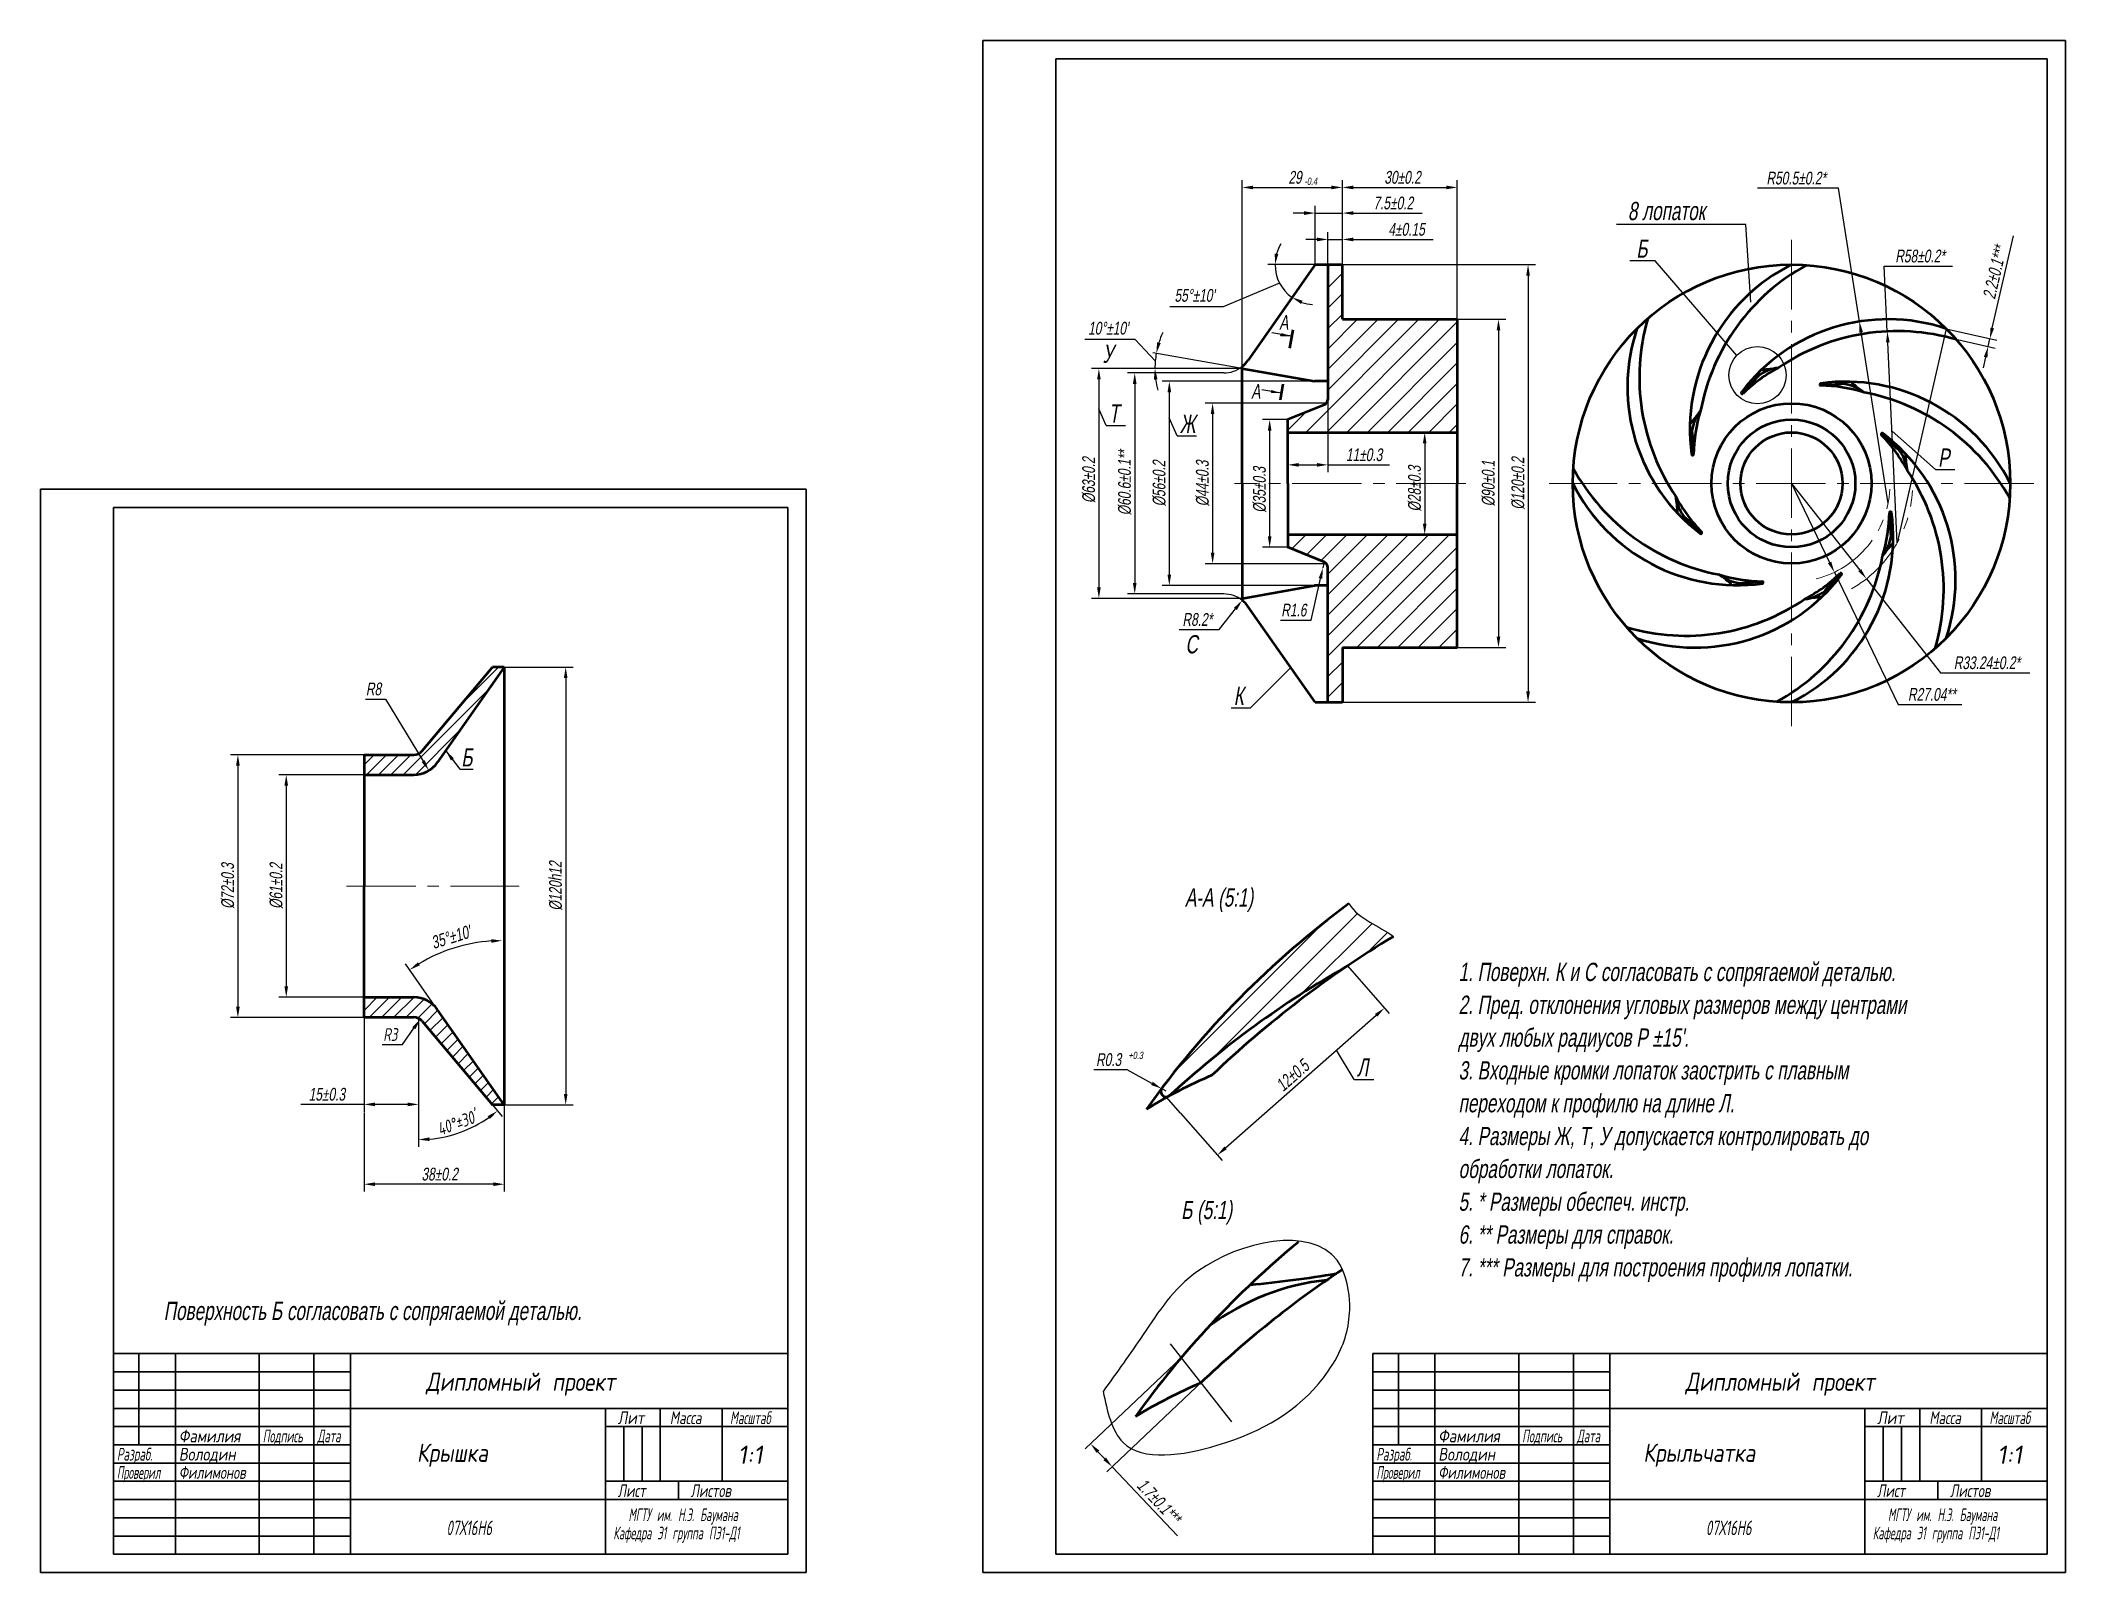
# Model space of a CAD drawing. Header units: millimetres. Extents: x 155 to 2756, y -275 to 1324.
# Drawn here: x 1156 to 1711, y 730 to 1150 of the extents above; entities that cross this region are included whole.
import ezdxf

# ---------------------------------------------------------------- set-up
doc = ezdxf.new("R2010")
doc.units = ezdxf.units.MM
doc.header["$PDMODE"] = 35
doc.header["$PDSIZE"] = -30
doc.linetypes.add('CENTER2', pattern=[28.575000000000003, 19.05, -3.175, 3.175, -3.175])
doc.layers.get('0').update_dxf_attribs({"lineweight": 50})
for name, color, linetype, lineweight in [('1', 1, 'CENTER2', 20), ('Layer2', 152, 'Continuous', 25), ('Рамка', 52, 'Continuous', 35), ('Текст', 242, 'Continuous', 25)]:
    doc.layers.add(name, color=color, linetype=linetype, lineweight=lineweight)
doc.styles.add('3.5', font='txt.shx', dxfattribs={"width": 0.7, "oblique": 10, "height": 3.5})
doc.styles.add('5', font='txt.shx', dxfattribs={"width": 0.8, "oblique": 10, "height": 5})
doc.styles.add('ST_5', font='w_russin.shx', dxfattribs={"width": 0.7, "oblique": 10, "height": 5})
doc.dimstyles.new('1 STANDARD(1 1)', dxfattribs={"dimscale": 0, "dimtxt": 3.5, "dimasz": 3, "dimexe": 2, "dimexo": 0, "dimgap": 1, "dimtad": 1, "dimtoh": 1, "dimdec": 1, "dimzin": 9, "dimdsep": 46, "dimtxsty": '3.5', "dimcen": 2.5, "dimclrd": 256, "dimclre": 256, "dimclrt": 256, "dimaunit": 1, "dimadec": 0, "dimazin": 0, "dimtfac": 1, "dimtdec": 1, "dimtmove": 0, "dimatfit": 3, "dimfxl": 0, "dimtolj": 1, "dimtzin": 1, "dimarcsym": 0})
doc.dimstyles.new('STANDARD(1 1)', dxfattribs={"dimscale": 0, "dimtxt": 3.5, "dimasz": 3, "dimexe": 2, "dimexo": 0, "dimgap": 1, "dimtad": 1, "dimdec": 1, "dimzin": 9, "dimdsep": 46, "dimtxsty": '3.5', "dimcen": 2.5, "dimclrd": 256, "dimclre": 256, "dimclrt": 256, "dimaunit": 1, "dimadec": 0, "dimazin": 0, "dimtfac": 1, "dimtdec": 1, "dimtmove": 0, "dimatfit": 3, "dimfxl": 0, "dimtolj": 1, "dimtzin": 1, "dimarcsym": 0})
doc.dimstyles.new('STANDARD(1 1)$2', dxfattribs={"dimscale": 0, "dimtxt": 3.5, "dimasz": 3, "dimexe": 2, "dimexo": 0, "dimgap": 1, "dimtad": 1, "dimdec": 1, "dimzin": 9, "dimdsep": 46, "dimtxsty": '3.5', "dimcen": 2.5, "dimclrd": 256, "dimclre": 256, "dimclrt": 256, "dimaunit": 1, "dimadec": 0, "dimazin": 0, "dimtfac": 1, "dimtdec": 1, "dimtmove": 0, "dimatfit": 3, "dimfxl": 0, "dimtolj": 1, "dimtzin": 1, "dimarcsym": 0})
doc.dimstyles.new('STANDARD(1 1)$4', dxfattribs={"dimscale": 0, "dimtxt": 3.5, "dimasz": 3, "dimexe": 2, "dimexo": 0, "dimgap": 1, "dimtad": 1, "dimtoh": 1, "dimdec": 1, "dimzin": 9, "dimdsep": 46, "dimtxsty": '3.5', "dimcen": 2.5, "dimclrd": 256, "dimclre": 256, "dimclrt": 256, "dimaunit": 1, "dimadec": 0, "dimazin": 0, "dimtfac": 1, "dimtdec": 1, "dimtofl": 0, "dimtmove": 0, "dimatfit": 2, "dimfxl": 0, "dimtolj": 1, "dimtzin": 1, "dimarcsym": 0})

msp = doc.modelspace()

# ---------------------------------------------------------------- texts
at = {"layer": 'Layer2', "style": 'ST_5', "oblique": 10, "width": 0.7}
for s, height, p in [('-0.4', 2, (1502.551277538156, 1110.576723865067)), ('8 лопаток', 5, (1591.295600724072, 1100.94571208394)), ('Б', 5, (1593.602954150425, 1090.618055981839)), ('A', 4, (1495.630082636214, 1070.901175266899)), ('У', 5, (1447.186986840783, 1061.825805588605)), ('A', 4, (1487.954598720168, 1051.978106126751)), ('Т', 5, (1448.892659400459, 1045.444695205657)), ('Ж', 5, (1468.376806984404, 1042.575443042953)), ('Р', 5, (1676.370611616349, 1033.327448053869)), ('С', 5, (1469.905660544637, 982.1622516701761)), ('К', 5, (1483.17219589468, 968.0226569785111)), ('Б', 5, (1271.281799525743, 951.1468304332768)), ('A-A (5:1)', 5, (1469.772835343431, 912.7237113991762)), ('1. Поверхн. К и С согласовать с сопрягаемой деталью.', 5, (1544.833021393137, 892.3311705398385)), ('2. Пред. отклонения угловых размеров между центрами ', 5, (1544.833021393137, 883.3311705398385)), ("двух любых радиусов Р %%p15'.", 5, (1544.833021393137, 874.3311705398385)), ('+0.3', 2, (1454.269488261047, 870.9366374515484)), ('Л', 5, (1516.971968234579, 866.1673325911761)), ('3. Входные кромки лопаток заострить с плавным ', 5, (1544.833021393137, 865.3311705398385)), ('переходом к профилю на длине Л.', 5, (1544.833021393137, 856.3311705398385)), ('4. Размеры Ж, Т, У допускается контролировать до ', 5, (1544.833021393137, 847.3311705398385)), ('обработки лопаток.', 5, (1544.833021393137, 838.3311705398385)), ('5. * Размеры обеспеч. инстр.', 5, (1544.833021393137, 829.3311705398385)), ('Б (5:1)', 5, (1468.729339933804, 827.0539736662606)), ('6. ** Размеры для справок.', 5, (1544.833021393137, 820.3311705398385)), ('7. *** Размеры для построения профиля лопатки.', 5, (1544.833021393137, 811.3311705398385)), (' Поверхность Б согласовать с сопрягаемой деталью.', 5, (1188.347453287899, 799.3960509467972))]:
    msp.add_text(s, height=height, dxfattribs=at).set_placement(p)
at = {"layer": 'Текст', "style": '5', "oblique": 10}
for s, height, width, p in [('Дипломный проект', 5, 0.8, (1261.595144637397, 779.9755931439793)), ('Дипломный проект', 5, 0.8, (1607.068116638258, 779.9755931439793)), ('Лит', 3.5, 0.8, (1314.162728889398, 770.8452184356822)), ('Масса', 3.5, 0.7, (1328.499226739866, 770.8452184356822)), ('Масштаб', 3.5, 0.6, (1344.988840305574, 770.8452184356822)), ('Лит', 3.5, 0.8, (1659.635700890259, 770.8452184356822)), ('Масса', 3.5, 0.7, (1673.972198740727, 770.8452184356822)), ('Масштаб', 3.5, 0.6, (1690.461812306435, 770.8452184356822)), ('Фамилия', 3.5, 0.8, (1193.797395273115, 765.8452184356822)), ('Подпись', 3.5, 0.58, (1216.797395273115, 765.8452184356822)), ('Дата', 3.5, 0.58, (1231.797395273115, 765.8452184356822)), ('Фамилия', 3.5, 0.8, (1539.270367273976, 765.8452184356822)), ('Подпись', 3.5, 0.58, (1562.270367273976, 765.8452184356822)), ('Дата', 3.5, 0.58, (1577.270367273976, 765.8452184356822)), ('Разраб.', 3.5, 0.6, (1176.797395273115, 760.8452184356822)), ('Володин', 3.5, 0.8, (1193.797395273115, 760.8452184356822)), ('Крышка', 5, 0.8, (1259.093571890646, 760.5007566430256)), ('Разраб.', 3.5, 0.6, (1522.270367273976, 760.8452184356822)), ('Володин', 3.5, 0.8, (1539.270367273976, 760.8452184356822)), ('Крыльчатка', 5, 0.8, (1595.504438308109, 760.5007566430256)), ('Проверил', 3.5, 0.55, (1176.797395273115, 755.8452184356822)), ('Филимонов', 3.5, 0.7, (1193.797395273115, 755.8452184356822)), ('Проверил', 3.5, 0.55, (1522.270367273976, 755.8452184356822)), ('Филимонов', 3.5, 0.7, (1539.270367273976, 755.8452184356822)), ('Лист', 3.5, 0.7, (1314.162728889398, 750.8452184356822)), ('Листов', 3.5, 0.7, (1334.162728889398, 750.8452184356822)), ('Лист', 3.5, 0.7, (1659.635700890259, 750.8452184356822)), ('Листов', 3.5, 0.7, (1679.635700890259, 750.8452184356822)), ('07Х16Н6', 4, 0.6, (1267.217773802326, 740.3985719424118)), ('МГТУ им. Н.Э. Баумана ', 3.5, 0.55, (1317.143777150833, 744.2523740668)), ('07Х16Н6', 4, 0.6, (1612.690745803186, 740.3985719424119)), ('МГТУ им. Н.Э. Баумана ', 3.5, 0.55, (1662.616749151694, 744.2523740668)), ('Кафедра Э1 группа ПЭ1-Д1', 3.5, 0.55, (1312.975736135705, 739.2523740668)), ('Кафедра Э1 группа ПЭ1-Д1', 3.5, 0.55, (1658.448708136566, 739.2523740668))]:
    msp.add_text(s, height=height, dxfattribs=dict(at, width=width)).set_placement(p)
for p in [(1347.089305578089, 759.9502751661612), (1692.56227757895, 759.950275166161)]:
    msp.add_text('1:1', height=5, dxfattribs=at).set_placement(p)

# ---------------------------------------------------------------- blocks, each defined once
blk = doc.blocks.new('*D95')
at = {"layer": 'Defpoints', "color": 0}
for p in [(1244.590731711641, 954.3799405057107), (1209.997245438521, 882.2968532823387), (1244.590731711641, 882.2968532823387)]:
    blk.add_point(p, dxfattribs=at)
at = {"layer": 'Layer2', "lineweight": -2}
for p, q in [((1244.590731711641, 954.3799405057107), (1207.997245438521, 954.3799405057107)), ((1209.997245438521, 951.3799405057107), (1209.997245438521, 885.2968532823387)), ((1244.590731711641, 882.2968532823387), (1207.997245438521, 882.2968532823387))]:
    blk.add_line(p, q, dxfattribs=at)
at = {"layer": 'Layer2'}
for points in [[(1209.497245438521, 951.3799405057107), (1210.497245438521, 951.3799405057107), (1209.997245438521, 954.3799405057107)], [(1209.497245438521, 885.2968532823387), (1210.497245438521, 885.2968532823387), (1209.997245438521, 882.2968532823387)]]:
    blk.add_solid(points, dxfattribs=at)
at = {"layer": 'Layer2', "insert": (1207.247245438521, 918.3799405057109), "char_height": 3.5, "attachment_point": 5, "rotation": 90, "style": '3.5'}
blk.add_mtext('\\A1;{\\Fw_russin.shx;%%c72±0.3}', dxfattribs=at)
blk = doc.blocks.new('*D96')
at = {"layer": 'Defpoints', "color": 0}
for p in [(1244.590731711641, 948.8799405057109), (1223.258060566088, 887.8799405057108), (1244.590731711641, 887.8799405057108)]:
    blk.add_point(p, dxfattribs=at)
at = {"layer": 'Layer2', "lineweight": -2}
for p, q in [((1244.590731711641, 948.8799405057109), (1221.258060566088, 948.8799405057109)), ((1223.258060566088, 945.8799405057109), (1223.258060566088, 890.8799405057108)), ((1244.590731711641, 887.8799405057108), (1221.258060566088, 887.8799405057108))]:
    blk.add_line(p, q, dxfattribs=at)
at = {"layer": 'Layer2'}
for points in [[(1222.758060566088, 945.8799405057109), (1223.758060566088, 945.8799405057109), (1223.258060566088, 948.8799405057109)], [(1222.758060566088, 890.8799405057108), (1223.758060566088, 890.8799405057108), (1223.258060566088, 887.8799405057108)]]:
    blk.add_solid(points, dxfattribs=at)
at = {"layer": 'Layer2', "insert": (1220.508060566088, 918.379940505711), "char_height": 3.5, "attachment_point": 5, "rotation": 90, "style": '3.5'}
blk.add_mtext('\\A1;{\\Fw_russin.shx;%%c61±0.2}', dxfattribs=at)
blk = doc.blocks.new('*D97')
at = {"layer": 'Defpoints', "color": 0}
for p in [(1244.590731711641, 856.2693253594596), (1283.046081003136, 858.3799405057109), (1244.590731711641, 836.6192965543735)]:
    blk.add_point(p, dxfattribs=at)
at = {"layer": 'Layer2', "lineweight": -2}
for p, q in [((1244.590731711641, 856.2693253594596), (1244.590731711641, 834.6192965543735)), ((1283.046081003136, 858.3799405057109), (1283.046081003136, 834.6192965543735)), ((1280.046081003136, 836.6192965543735), (1247.590731711641, 836.6192965543735))]:
    blk.add_line(p, q, dxfattribs=at)
at = {"layer": 'Layer2'}
for points in [[(1247.590731711641, 837.1192965543735), (1247.590731711641, 836.1192965543735), (1244.590731711641, 836.6192965543735)], [(1280.046081003136, 837.1192965543735), (1280.046081003136, 836.1192965543735), (1283.046081003136, 836.6192965543735)]]:
    blk.add_solid(points, dxfattribs=at)
at = {"layer": 'Layer2', "insert": (1265.351269522074, 839.3692965543735), "char_height": 3.5, "attachment_point": 5, "style": '3.5'}
blk.add_mtext('\\A1;{\\Fw_russin.shx;38±0.2}', dxfattribs=at)
blk = doc.blocks.new('*D98')
at = {"layer": 'Defpoints', "color": 0}
for p in [(1244.590731711641, 882.2968532823387), (1259.544162749346, 882.0157766434488), (1259.544162749346, 858.5080388737333)]:
    blk.add_point(p, dxfattribs=at)
at = {"layer": 'Layer2', "lineweight": -2}
for p, q in [((1244.590731711641, 882.2968532823387), (1244.590731711641, 856.5080388737333)), ((1259.544162749346, 882.0157766434488), (1259.544162749346, 856.5080388737333)), ((1244.590731711641, 858.5080388737333), (1227.223180391168, 858.5080388737333)), ((1256.544162749346, 858.5080388737333), (1247.590731711641, 858.5080388737333))]:
    blk.add_line(p, q, dxfattribs=at)
at = {"layer": 'Layer2'}
for points in [[(1247.590731711641, 859.0080388737333), (1247.590731711641, 858.0080388737333), (1244.590731711641, 858.5080388737333)], [(1256.544162749346, 859.0080388737333), (1256.544162749346, 858.0080388737333), (1259.544162749346, 858.5080388737333)]]:
    blk.add_solid(points, dxfattribs=at)
at = {"layer": 'Layer2', "insert": (1234.406956051404, 861.2580388737333), "char_height": 3.5, "attachment_point": 5, "style": '3.5'}
blk.add_mtext('\\A1;{\\Fw_russin.shx;15±0.3}', dxfattribs=at)
blk = doc.blocks.new('*D99')
at = {"layer": 'Defpoints', "color": 0}
for p in [(1282.485914972568, 918.3799405057111), (1264.969702455529, 899.7870854389698), (1264.778638575847, 884.4685519965196), (1282.485914972568, 859.1799405057111), (1282.485914972568, 859.1799405057111)]:
    blk.add_point(p, dxfattribs=at)
at = {"layer": 'Layer2', "lineweight": -2}
blk.add_line((1264.778638575847, 884.4685519965196), (1255.972945374713, 897.0443851897028), dxfattribs=at)
blk.add_arc((1282.485914972568, 859.1799405057111), 44.22395188778087, 93.88749322967472, 121.1125067703251, dxfattribs=at)
at = {"layer": 'Layer2'}
for points in [[(1279.470682007204, 903.801849884411), (1279.504600278547, 902.8024252745133), (1282.485914972568, 903.4038923934919)], [(1259.907235640377, 896.6233999388787), (1259.36177345554, 897.4615353723934), (1257.120098247415, 895.4060811011248)]]:
    blk.add_solid(points, dxfattribs=at)
at = {"layer": 'Layer2', "insert": (1268.4451190224, 904.3555454720818), "char_height": 3.5, "attachment_point": 5, "rotation": 17.265496692575308, "style": '3.5'}
blk.add_mtext("\\A1;{\\Fw_russin.shx;35°±10'}", dxfattribs=at)
blk = doc.blocks.new('*D100')
at = {"layer": 'Defpoints', "color": 0}
for p in [(1283.046081003136, 978.3799405057111), (1283.046081003136, 858.3799405057109), (1299.92025471546, 858.3799405057109)]:
    blk.add_point(p, dxfattribs=at)
at = {"layer": 'Layer2', "lineweight": -2}
for p, q in [((1283.046081003136, 978.3799405057111), (1301.92025471546, 978.3799405057111)), ((1299.92025471546, 975.3799405057111), (1299.92025471546, 861.3799405057109)), ((1283.046081003136, 858.3799405057109), (1301.92025471546, 858.3799405057109))]:
    blk.add_line(p, q, dxfattribs=at)
at = {"layer": 'Layer2'}
for points in [[(1299.42025471546, 975.3799405057111), (1300.42025471546, 975.3799405057111), (1299.92025471546, 978.3799405057111)], [(1299.42025471546, 861.3799405057109), (1300.42025471546, 861.3799405057109), (1299.92025471546, 858.3799405057109)]]:
    blk.add_solid(points, dxfattribs=at)
at = {"layer": 'Layer2', "insert": (1297.17025471546, 918.3799405057111), "char_height": 3.5, "attachment_point": 5, "rotation": 90, "style": '3.5'}
blk.add_mtext('\\A1;{\\Fw_russin.shx;%%c120h12}', dxfattribs=at)
blk = doc.blocks.new('*D101')
at = {"layer": 'Defpoints', "color": 0}
for p in [(1258.225422221535, 956.8799405057116), (1262.389364252428, 950.0490118160411)]:
    blk.add_point(p, dxfattribs=at)
at = {"layer": 'Layer2', "lineweight": -2}
for p, q in [((1244.954861950169, 969.6346507232008), (1250.450509558961, 969.634650723201)), ((1250.450509558961, 969.634650723201), (1260.827885990843, 952.6106100746675))]:
    blk.add_line(p, q, dxfattribs=at)
at = {"layer": 'Layer2'}
blk.add_solid([(1261.254819033948, 952.8708564515983), (1260.400952947739, 952.3503636977367), (1262.389364252428, 950.0490118160411)], dxfattribs=at)
at = {"layer": 'Layer2', "insert": (1247.202685754565, 972.3846507232009), "char_height": 3.5, "attachment_point": 5, "style": '3.5'}
blk.add_mtext('\\A1;{\\Fw_russin.shx;R8}', dxfattribs=at)
blk = doc.blocks.new('*D102')
at = {"layer": 'Defpoints', "color": 0}
for p in [(1654.801946078672, 1073.141479014382), (1662.648670248061, 1023.254818274163)]:
    blk.add_point(p, dxfattribs=at)
at = {"layer": 'Layer2', "lineweight": -2}
for p, q in [((1649.053866490229, 1109.685709466004), (1626.874885548104, 1109.685709466004)), ((1654.801946078672, 1073.141479014382), (1649.053866490229, 1109.685709466004)), ((1662.648670248061, 1023.254818274163), (1655.268088108537, 1070.177915010012))]:
    blk.add_line(p, q, dxfattribs=at)
at = {"layer": 'Layer2'}
blk.add_solid([(1655.762015442599, 1070.255605348323), (1654.774160774476, 1070.100224671701), (1654.801946078672, 1073.141479014382)], dxfattribs=at)
at = {"layer": 'Layer2', "insert": (1637.464376019167, 1112.435709466004), "char_height": 3.5, "attachment_point": 5, "style": '3.5'}
blk.add_mtext('\\A1;{\\Fw_russin.shx;R50.5±0.2*}', dxfattribs=at)
blk = doc.blocks.new('*D103')
at = {"layer": 'Defpoints', "color": 0}
for p in [(1662.44658755853, 1070.424758354777), (1665.165917528803, 1012.488541318172)]:
    blk.add_point(p, dxfattribs=at)
at = {"layer": 'Layer2', "lineweight": -2}
for p, q in [((1662.44658755853, 1070.424758354777), (1661.606649763652, 1088.319908598872)), ((1661.606649763652, 1088.319908598872), (1680.285630705778, 1088.319908598872)), ((1665.165917528803, 1012.488541318172), (1662.587242556993, 1067.428057473574))]:
    blk.add_line(p, q, dxfattribs=at)
at = {"layer": 'Layer2'}
blk.add_solid([(1663.08669270386, 1067.451499973317), (1662.087792410125, 1067.40461497383), (1662.44658755853, 1070.424758354777)], dxfattribs=at)
at = {"layer": 'Layer2', "insert": (1671.446140234715, 1091.069908598872), "char_height": 3.5, "attachment_point": 5, "style": '3.5'}
blk.add_mtext('\\A1;{\\Fw_russin.shx;R58±0.2*}', dxfattribs=at)
blk = doc.blocks.new('*D104')
at = {"layer": 'Defpoints', "color": 0}
for p in [(1678.10732575238, 1069.026315886955), (1678.598020279025, 1071.170037501354), (1690.086596985714, 1066.284279426662)]:
    blk.add_point(p, dxfattribs=at)
at = {"layer": 'Layer2', "lineweight": -2}
for p, q in [((1691.246674696337, 1071.35236869117), (1697.024728638109, 1096.595240684897)), ((1678.10732575238, 1069.026315886955), (1692.03617541912, 1065.838023970677)), ((1678.598020279025, 1071.170037501354), (1692.526869945766, 1067.981745585075)), ((1690.086596985714, 1066.284279426662), (1690.577291512359, 1068.428001041061)), ((1689.417213801736, 1063.359911776552), (1688.747830617758, 1060.435544126443))]:
    blk.add_line(p, q, dxfattribs=at)
at = {"layer": 'Layer2'}
for points in [[(1690.759280087986, 1071.463932555167), (1691.734069304689, 1071.240804827174), (1690.577291512359, 1068.428001041061)], [(1688.929819193384, 1063.471475640549), (1689.904608410088, 1063.248347912556), (1690.086596985714, 1066.284279426662)]]:
    blk.add_solid(points, dxfattribs=at)
at = {"layer": 'Layer2', "insert": (1691.927326808503, 1086.650746754601), "char_height": 3.5, "attachment_point": 5, "rotation": 77.1071937784888, "style": '3.5'}
blk.add_mtext('\\A1;{\\Fw_russin.shx;2.2±0.1***}', dxfattribs=at)
blk = doc.blocks.new('*D105')
at = {"layer": 'Defpoints', "color": 0}
for p in [(1636.171613407834, 1028.743630630163), (1647.919103948357, 1004.388794026311)]:
    blk.add_point(p, dxfattribs=at)
at = {"layer": 'Layer2', "lineweight": -2}
for p, q in [((1636.171613407834, 1028.743630630163), (1646.615758104364, 1007.090883886206)), ((1647.919103948357, 1004.388794026311), (1665.405362227453, 968.1363738408206)), ((1665.405362227453, 968.1363738408206), (1682.917676502912, 968.1363738408206))]:
    blk.add_line(p, q, dxfattribs=at)
at = {"layer": 'Layer2'}
blk.add_solid([(1647.066106414347, 1007.308108193538), (1646.165409794382, 1006.873659578874), (1647.919103948357, 1004.388794026311)], dxfattribs=at)
at = {"layer": 'Layer2', "insert": (1674.661519365182, 970.8863738408204), "char_height": 3.5, "attachment_point": 5, "style": '3.5'}
blk.add_mtext('\\A1;{\\Fw_russin.shx;R27.04**}', dxfattribs=at)
blk = doc.blocks.new('*D106')
at = {"layer": 'Defpoints', "color": 0}
for p in [(1636.171613407833, 1028.743630630162), (1656.720155062761, 1002.615962616049)]:
    blk.add_point(p, dxfattribs=at)
at = {"layer": 'Layer2', "lineweight": -2}
for p, q in [((1636.171613407833, 1028.743630630162), (1654.865593541557, 1004.974055397106)), ((1656.720155062761, 1002.615962616049), (1677.013714293479, 976.8125072025682)), ((1677.013714293479, 976.8125072025682), (1701.526028568938, 976.8125072025681))]:
    blk.add_line(p, q, dxfattribs=at)
at = {"layer": 'Layer2'}
blk.add_solid([(1655.258609005067, 1005.283148983973), (1654.472578078048, 1004.664961810239), (1656.720155062761, 1002.615962616049)], dxfattribs=at)
at = {"layer": 'Layer2', "insert": (1689.769871431208, 979.5625072025683), "char_height": 3.5, "attachment_point": 5, "style": '3.5'}
blk.add_mtext('\\A1;{\\Fw_russin.shx;R33.24±0.2*}', dxfattribs=at)
blk = doc.blocks.new('*D45')
at = {"layer": 'Defpoints', "color": 0}
for p in [(1468.742779968943, 789.0254539228131), (1474.723325979621, 782.7099020816843), (1449.840569040427, 759.1470406737171)]:
    blk.add_point(p, dxfattribs=at)
at = {"layer": 'Layer2', "lineweight": -2}
for p, q in [((1468.742779968943, 789.0254539228131), (1442.407818248991, 764.0874193349364)), ((1474.723325979621, 782.7099020816843), (1448.388364259669, 757.7718674938073)), ((1445.922782799614, 763.2842853437089), (1447.777809270563, 761.3253478448544)), ((1449.840569040427, 759.1470406737171), (1467.778775826852, 740.2040086003433))]:
    blk.add_line(p, q, dxfattribs=at)
at = {"layer": 'Layer2'}
for points in [[(1446.285833994804, 763.6280786386862), (1445.559731604425, 762.9404920487314), (1443.86002302975, 765.4625925148462)], [(1448.140860465752, 761.6691411398317), (1447.414758075373, 760.9815545498768), (1449.840569040427, 759.1470406737171)]]:
    blk.add_solid(points, dxfattribs=at)
at = {"layer": 'Layer2', "insert": (1462.660392631912, 749.6085990434847), "char_height": 3.5, "attachment_point": 5, "rotation": 313.4393688708935, "style": '3.5'}
blk.add_mtext('\\A1;{\\Fw_russin.shx;1.7±0.1***}', dxfattribs=at)
blk = doc.blocks.new('*D46')
at = {"layer": 'Defpoints', "color": 0}
for p in [(1463.353506854513, 862.8185273807026), (1464.668327991441, 862.0965541278111)]:
    blk.add_point(p, dxfattribs=at)
at = {"layer": 'Layer2', "lineweight": -2}
for p, q in [((1453.892615980833, 868.0135382970041), (1444.808804881687, 868.0135382970043)), ((1460.72386458066, 864.2624738864849), (1453.892615980833, 868.0135382970041)), ((1464.668327991441, 862.0965541278111), (1463.353506854513, 862.8185273807026))]:
    blk.add_line(p, q, dxfattribs=at)
at = {"layer": 'Layer2'}
blk.add_solid([(1460.964522331623, 864.7007475987939), (1460.483206829696, 863.824200174176), (1463.353506854513, 862.8185273807026)], dxfattribs=at)
at = {"layer": 'Layer2', "insert": (1448.850710431261, 870.7635382970049), "char_height": 3.5, "attachment_point": 5, "style": '3.5'}
blk.add_mtext('\\A1;{\\Fw_russin.shx;R0.3}', dxfattribs=at)
blk = doc.blocks.new('*D47')
at = {"layer": 'Defpoints', "color": 0}
for p in [(1514.337971960385, 896.4484917002952), (1524.488899171166, 884.9127637222173), (1468.519459283824, 856.1302397468954)]:
    blk.add_point(p, dxfattribs=at)
at = {"layer": 'Layer2', "lineweight": -2}
for p, q in [((1514.337971960385, 896.4484917002952), (1525.810117300428, 883.4113035479504)), ((1480.922576756005, 846.5763389627105), (1522.236708909766, 882.9309365283245)), ((1468.519459283824, 856.1302397468954), (1479.991604623867, 843.0930515945506))]:
    blk.add_line(p, q, dxfattribs=at)
at = {"layer": 'Layer2'}
for points in [[(1521.906404377451, 883.3063015718913), (1522.567013442082, 882.5555714847578), (1524.488899171166, 884.9127637222173)], [(1480.59227222369, 846.9517040062772), (1481.252881288321, 846.2009739191437), (1478.670386494605, 844.5945117688175)]]:
    blk.add_solid(points, dxfattribs=at)
at = {"layer": 'Layer2', "insert": (1499.329640921976, 866.4368370256227), "char_height": 3.5, "attachment_point": 5, "rotation": 41.34634007682184, "style": '3.5'}
blk.add_mtext('\\A1;{\\Fw_russin.shx;12±0.5}', dxfattribs=at)
blk = doc.blocks.new('*D48')
at = {"layer": 'Defpoints', "color": 0}
for p in [(1461.59845686784, 1061.634400166727), (1485.204706992428, 1060.243630630162), (1485.477047632341, 1060.243630630162), (1485.477047632341, 1060.243630630162), (1505.326534001003, 1056.743630630162)]:
    blk.add_point(p, dxfattribs=at)
at = {"layer": 'Layer2', "lineweight": -2}
for p, q in [((1456.133256409021, 1068.195958667056), (1442.327541598195, 1068.195958667056)), ((1461.649008844507, 1062.328313898156), (1456.133256409021, 1068.195958667056)), ((1485.477047632341, 1060.243630630162), (1460.93656609158, 1064.570779645376)), ((1485.204706992428, 1060.243630630162), (1460.557989607361, 1060.243630630167))]:
    blk.add_line(p, q, dxfattribs=at)
for start, end in [(155.6181457738346, 162.8090728869172), (169.9999999999999, 179.9999999999892), (187.1909271130719, 194.3818542261545)]:
    blk.add_arc((1485.477047632341, 1060.243630630162), 23.91905802497971, start, end, dxfattribs=at)
at = {"layer": 'Layer2'}
for points in [[(1463.112559121659, 1067.195537734801), (1462.140579506544, 1067.430602891304), (1461.921373844592, 1064.397131467709)], [(1461.247108258043, 1057.218179789937), (1462.245139954838, 1057.28089128963), (1461.557989607361, 1060.243630630166)]]:
    blk.add_solid(points, dxfattribs=at)
at = {"layer": 'Layer2', "insert": (1448.730399003608, 1071.279292000389), "char_height": 3.5, "attachment_point": 5, "style": '3.5'}
blk.add_mtext("\\A1;{\\Fw_russin.shx;10°±10'}", dxfattribs=at)
blk = doc.blocks.new('*D49')
at = {"layer": 'Defpoints', "color": 0}
for p in [(1485.477047632341, 996.6924803098217), (1480.412233932989, 990.2436306301627)]:
    blk.add_point(p, dxfattribs=at)
at = {"layer": 'Layer2', "lineweight": -2}
for p, q in [((1479.181612934161, 988.6767240655462), (1483.624067010626, 994.3331450611655)), ((1468.202631992035, 988.6767240655462), (1479.181612934161, 988.6767240655462))]:
    blk.add_line(p, q, dxfattribs=at)
at = {"layer": 'Layer2'}
blk.add_solid([(1483.230844469183, 994.6419751647845), (1484.017289552069, 994.0243149575465), (1485.477047632341, 996.6924803098217)], dxfattribs=at)
at = {"layer": 'Layer2', "insert": (1473.192122463098, 991.4267240655461), "char_height": 3.5, "attachment_point": 5, "style": '3.5'}
blk.add_mtext('\\A1;{\\Fw_russin.shx;R8.2*}', dxfattribs=at)
blk = doc.blocks.new('*D50')
at = {"layer": 'Defpoints', "color": 0}
for p in [(1507.623729750684, 1005.626145421487), (1507.978185637599, 1007.186389320444)]:
    blk.add_point(p, dxfattribs=at)
at = {"layer": 'Layer2', "lineweight": -2}
for p, q in [((1507.978185637599, 1007.186389320444), (1507.623729750684, 1005.626145421487)), ((1504.358162633944, 991.251772308704), (1506.95912496272, 1002.700688110943)), ((1495.945848358485, 991.2517723087042), (1504.358162633944, 991.251772308704))]:
    blk.add_line(p, q, dxfattribs=at)
at = {"layer": 'Layer2'}
blk.add_solid([(1506.471548744296, 1002.811455575603), (1507.446701181144, 1002.589920646282), (1507.623729750684, 1005.626145421487)], dxfattribs=at)
at = {"layer": 'Layer2', "insert": (1499.652005496214, 994.0017723087037), "char_height": 3.5, "attachment_point": 5, "style": '3.5'}
blk.add_mtext('\\A1;{\\Fw_russin.shx;R1.6}', dxfattribs=at)
blk = doc.blocks.new('*D51')
at = {"layer": 'Defpoints', "color": 0}
for p in [(1512.977047632341, 1088.743630630162), (1512.977047632341, 968.7436306301618), (1563.901710428176, 968.7436306301618)]:
    blk.add_point(p, dxfattribs=at)
at = {"layer": 'Layer2', "lineweight": -2}
for p, q in [((1512.977047632341, 1088.743630630162), (1565.901710428176, 1088.743630630162)), ((1563.901710428176, 1085.743630630162), (1563.901710428176, 971.7436306301618)), ((1512.977047632341, 968.7436306301618), (1565.901710428176, 968.7436306301618))]:
    blk.add_line(p, q, dxfattribs=at)
at = {"layer": 'Layer2'}
for points in [[(1563.401710428176, 1085.743630630162), (1564.401710428176, 1085.743630630162), (1563.901710428176, 1088.743630630162)], [(1563.401710428176, 971.7436306301618), (1564.401710428176, 971.7436306301618), (1563.901710428176, 968.7436306301618)]]:
    blk.add_solid(points, dxfattribs=at)
at = {"layer": 'Layer2', "insert": (1561.151710428176, 1028.743630630162), "char_height": 3.5, "attachment_point": 5, "rotation": 90, "style": '3.5'}
blk.add_mtext('\\A1;{\\Fw_russin.shx;%%c120±0.2}', dxfattribs=at)
blk = doc.blocks.new('*D52')
at = {"layer": 'Defpoints', "color": 0}
for p in [(1544.477047632341, 1073.743630630162), (1544.477047632341, 983.7436306301618), (1555.783915065988, 983.7436306301618)]:
    blk.add_point(p, dxfattribs=at)
at = {"layer": 'Layer2', "lineweight": -2}
for p, q in [((1544.477047632341, 1073.743630630162), (1557.783915065988, 1073.743630630162)), ((1555.783915065988, 1070.743630630162), (1555.783915065988, 986.7436306301618)), ((1544.477047632341, 983.7436306301618), (1557.783915065988, 983.7436306301618))]:
    blk.add_line(p, q, dxfattribs=at)
at = {"layer": 'Layer2'}
for points in [[(1555.283915065988, 1070.743630630162), (1556.283915065988, 1070.743630630162), (1555.783915065988, 1073.743630630162)], [(1555.283915065988, 986.7436306301618), (1556.283915065988, 986.7436306301618), (1555.783915065988, 983.7436306301618)]]:
    blk.add_solid(points, dxfattribs=at)
at = {"layer": 'Layer2', "insert": (1553.033915065988, 1028.743630630162), "char_height": 3.5, "attachment_point": 5, "rotation": 90, "style": '3.5'}
blk.add_mtext('\\A1;{\\Fw_russin.shx;%%c90±0.1}', dxfattribs=at)
blk = doc.blocks.new('*D53')
at = {"layer": 'Defpoints', "color": 0}
for p in [(1530.840509501818, 1042.743630630162), (1530.840509501818, 1014.743630630162), (1535.545511385928, 1014.743630630162)]:
    blk.add_point(p, dxfattribs=at)
at = {"layer": 'Layer2', "lineweight": -2}
for p, q in [((1530.840509501818, 1042.743630630162), (1537.545511385928, 1042.743630630162)), ((1535.545511385928, 1039.743630630162), (1535.545511385928, 1017.743630630162)), ((1530.840509501818, 1014.743630630162), (1537.545511385928, 1014.743630630162))]:
    blk.add_line(p, q, dxfattribs=at)
at = {"layer": 'Layer2'}
for points in [[(1535.045511385928, 1039.743630630162), (1536.045511385928, 1039.743630630162), (1535.545511385928, 1042.743630630162)], [(1535.045511385928, 1017.743630630162), (1536.045511385928, 1017.743630630162), (1535.545511385928, 1014.743630630162)]]:
    blk.add_solid(points, dxfattribs=at)
at = {"layer": 'Layer2', "insert": (1532.795511385928, 1027.3320942332), "char_height": 3.5, "attachment_point": 5, "rotation": 90, "style": '3.5'}
blk.add_mtext('\\A1;{\\Fw_russin.shx;%%c28±0.3}', dxfattribs=at)
blk = doc.blocks.new('*D54')
at = {"layer": 'Defpoints', "color": 0}
for p in [(1512.977047632341, 1109.89417122091), (1544.477047632341, 1109.89417122091), (1544.477047632341, 1073.743630630162)]:
    blk.add_point(p, dxfattribs=at)
at = {"layer": 'Layer2', "lineweight": -2}
for p, q in [((1512.977047632341, 1109.89417122091), (1512.977047632341, 1111.89417122091)), ((1544.477047632341, 1073.743630630162), (1544.477047632341, 1111.89417122091)), ((1515.977047632341, 1109.89417122091), (1541.477047632341, 1109.89417122091))]:
    blk.add_line(p, q, dxfattribs=at)
at = {"layer": 'Layer2'}
for points in [[(1515.977047632341, 1110.39417122091), (1515.977047632341, 1109.39417122091), (1512.977047632341, 1109.89417122091)], [(1541.477047632341, 1110.39417122091), (1541.477047632341, 1109.39417122091), (1544.477047632341, 1109.89417122091)]]:
    blk.add_solid(points, dxfattribs=at)
at = {"layer": 'Layer2', "insert": (1529.477047632341, 1112.64417122091), "char_height": 3.5, "attachment_point": 5, "style": '3.5'}
blk.add_mtext('\\A1;{\\Fw_russin.shx;30±0.2}', dxfattribs=at)
blk = doc.blocks.new('*D55')
at = {"layer": 'Defpoints', "color": 0}
for p in [(1512.977047632341, 1109.89417122091), (1512.977047632341, 1104.864139258092), (1485.477047632341, 1060.794780950502)]:
    blk.add_point(p, dxfattribs=at)
at = {"layer": 'Layer2', "lineweight": -2}
for p, q in [((1485.477047632341, 1060.794780950502), (1485.477047632341, 1111.89417122091)), ((1512.977047632341, 1104.864139258092), (1512.977047632341, 1111.89417122091)), ((1488.477047632341, 1109.89417122091), (1509.977047632341, 1109.89417122091))]:
    blk.add_line(p, q, dxfattribs=at)
at = {"layer": 'Layer2'}
for points in [[(1488.477047632341, 1110.39417122091), (1488.477047632341, 1109.39417122091), (1485.477047632341, 1109.89417122091)], [(1509.977047632341, 1110.39417122091), (1509.977047632341, 1109.39417122091), (1512.977047632341, 1109.89417122091)]]:
    blk.add_solid(points, dxfattribs=at)
at = {"layer": 'Layer2', "insert": (1499.984644241611, 1112.64417122091), "char_height": 3.5, "attachment_point": 5, "style": '3.5'}
blk.add_mtext('\\A1;{\\Fw_russin.shx;29}', dxfattribs=at)
blk = doc.blocks.new('*D56')
at = {"layer": 'Defpoints', "color": 0}
for p in [(1505.477047632341, 1102.864139258092), (1512.977047632341, 1097.639829259474), (1505.477047632341, 1088.743630630162)]:
    blk.add_point(p, dxfattribs=at)
at = {"layer": 'Layer2', "lineweight": -2}
for p, q in [((1502.477047632341, 1102.864139258092), (1499.477047632341, 1102.864139258092)), ((1505.477047632341, 1088.743630630162), (1505.477047632341, 1104.864139258092)), ((1505.477047632341, 1102.864139258092), (1512.977047632341, 1102.864139258092)), ((1512.977047632341, 1097.639829259474), (1512.977047632341, 1104.864139258092)), ((1515.977047632341, 1102.864139258092), (1534.893307411015, 1102.864139258092))]:
    blk.add_line(p, q, dxfattribs=at)
at = {"layer": 'Layer2'}
for points in [[(1502.477047632341, 1103.364139258092), (1502.477047632341, 1102.364139258092), (1505.477047632341, 1102.864139258092)], [(1515.977047632341, 1103.364139258092), (1515.977047632341, 1102.364139258092), (1512.977047632341, 1102.864139258092)]]:
    blk.add_solid(points, dxfattribs=at)
at = {"layer": 'Layer2', "insert": (1526.935177521678, 1105.614139258092), "char_height": 3.5, "attachment_point": 5, "style": '3.5'}
blk.add_mtext('\\A1;{\\Fw_russin.shx;7.5±0.2}', dxfattribs=at)
blk = doc.blocks.new('*D57')
at = {"layer": 'Defpoints', "color": 0}
for p in [(1512.977047632341, 1095.639829259474), (1508.977047632341, 1088.743630630162), (1512.977047632341, 1088.743630630162)]:
    blk.add_point(p, dxfattribs=at)
at = {"layer": 'Layer2', "lineweight": -2}
for p, q in [((1505.977047632341, 1095.639829259474), (1502.977047632341, 1095.639829259474)), ((1508.977047632341, 1088.743630630162), (1508.977047632341, 1097.639829259474)), ((1508.977047632341, 1095.639829259474), (1512.977047632341, 1095.639829259474)), ((1512.977047632341, 1088.743630630162), (1512.977047632341, 1097.639829259474)), ((1515.977047632341, 1095.639829259474), (1537.845258664343, 1095.639829259474))]:
    blk.add_line(p, q, dxfattribs=at)
at = {"layer": 'Layer2'}
for points in [[(1505.977047632341, 1096.139829259474), (1505.977047632341, 1095.139829259474), (1508.977047632341, 1095.639829259474)], [(1515.977047632341, 1096.139829259474), (1515.977047632341, 1095.139829259474), (1512.977047632341, 1095.639829259474)]]:
    blk.add_solid(points, dxfattribs=at)
at = {"layer": 'Layer2', "insert": (1530.572877186849, 1098.389829259474), "char_height": 3.5, "attachment_point": 5, "style": '3.5'}
blk.add_mtext('\\A1;{\\Fw_russin.shx;4±0.15}', dxfattribs=at)
blk = doc.blocks.new('*D58')
at = {"layer": 'Defpoints', "color": 0}
for p in [(1505.477047632341, 1088.743630630162), (1505.477047632341, 1088.743630630162), (1544.477047632341, 1088.743630630162), (1496.669052875572, 1082.186321488393), (1487.129280696158, 1062.540303852083)]:
    blk.add_point(p, dxfattribs=at)
at = {"layer": 'Layer2', "lineweight": -2}
for p, q in [((1505.477047632341, 1088.743630630162), (1492.496197263813, 1088.743630630162)), ((1495.736914397947, 1083.673238200353), (1480.251860075024, 1077.195689326272)), ((1480.251860075024, 1077.195689326272), (1465.597436805996, 1077.195689326272))]:
    blk.add_line(p, q, dxfattribs=at)
for start, end in [(148.5950649871028, 164.2975324935514), (180, 235.0000000000005), (250.7024675064491, 266.4049350128977)]:
    blk.add_arc((1505.477047632341, 1088.743630630162), 10.98085036852783, start, end, dxfattribs=at)
at = {"layer": 'Layer2'}
for points in [[(1495.401314635174, 1091.647208172446), (1494.410688547332, 1091.783809614927), (1494.496197263813, 1088.743630630162)], [(1501.620013655355, 1077.93482493489), (1502.076316085715, 1078.82464968845), (1499.178690609856, 1079.748644602751)]]:
    blk.add_solid(points, dxfattribs=at)
at = {"layer": 'Layer2', "insert": (1472.424648440511, 1080.279022659606), "char_height": 3.5, "attachment_point": 5, "style": '3.5'}
blk.add_mtext("\\A1;{\\Fw_russin.shx;55°±10'}", dxfattribs=at)
blk = doc.blocks.new('*D59')
at = {"layer": 'Defpoints', "color": 0}
for p in [(1462.368693650587, 1060.243630630162), (1446.1758639516, 997.2436306301618), (1485.477047632341, 997.2436306301618)]:
    blk.add_point(p, dxfattribs=at)
at = {"layer": 'Layer2', "lineweight": -2}
for p, q in [((1462.368693650587, 1060.243630630162), (1444.1758639516, 1060.243630630162)), ((1446.1758639516, 1057.243630630162), (1446.1758639516, 1000.243630630162)), ((1485.477047632341, 997.2436306301618), (1444.1758639516, 997.2436306301618))]:
    blk.add_line(p, q, dxfattribs=at)
at = {"layer": 'Layer2'}
for points in [[(1445.6758639516, 1057.243630630162), (1446.6758639516, 1057.243630630162), (1446.1758639516, 1060.243630630162)], [(1445.6758639516, 1000.243630630162), (1446.6758639516, 1000.243630630162), (1446.1758639516, 997.2436306301618)]]:
    blk.add_solid(points, dxfattribs=at)
at = {"layer": 'Layer2', "insert": (1443.4258639516, 1029.6474660171), "char_height": 3.5, "attachment_point": 5, "rotation": 90, "style": '3.5'}
blk.add_mtext('\\A1;{\\Fw_russin.shx;%%c63±0.2}', dxfattribs=at)
blk = doc.blocks.new('*D60')
at = {"layer": 'Defpoints', "color": 0}
for p in [(1480.412233932988, 1059.043630630162), (1456.001190293372, 998.443630630162), (1480.412233932987, 998.443630630162)]:
    blk.add_point(p, dxfattribs=at)
at = {"layer": 'Layer2', "lineweight": -2}
for p, q in [((1480.412233932988, 1059.043630630162), (1454.001190293372, 1059.043630630162)), ((1456.001190293372, 1056.043630630162), (1456.001190293372, 1001.443630630162)), ((1480.412233932987, 998.443630630162), (1454.001190293372, 998.443630630162))]:
    blk.add_line(p, q, dxfattribs=at)
at = {"layer": 'Layer2'}
for points in [[(1455.501190293372, 1056.043630630162), (1456.501190293372, 1056.043630630162), (1456.001190293372, 1059.043630630162)], [(1455.501190293372, 1001.443630630162), (1456.501190293372, 1001.443630630162), (1456.001190293372, 998.443630630162)]]:
    blk.add_solid(points, dxfattribs=at)
at = {"layer": 'Layer2', "insert": (1453.251190293372, 1028.927902381557), "char_height": 3.5, "attachment_point": 5, "rotation": 90, "style": '3.5'}
blk.add_mtext('\\A1;{\\Fw_russin.shx;%%c60.6±0.1**}', dxfattribs=at)
blk = doc.blocks.new('*D61')
at = {"layer": 'Defpoints', "color": 0}
for p in [(1505.326534001003, 1056.743630630162), (1465.491790146401, 1000.743630630162), (1505.326534001003, 1000.743630630162)]:
    blk.add_point(p, dxfattribs=at)
at = {"layer": 'Layer2', "lineweight": -2}
for p, q in [((1505.326534001003, 1056.743630630162), (1463.491790146401, 1056.743630630162)), ((1465.491790146401, 1053.743630630162), (1465.491790146401, 1003.743630630162)), ((1505.326534001003, 1000.743630630162), (1463.491790146401, 1000.743630630162))]:
    blk.add_line(p, q, dxfattribs=at)
at = {"layer": 'Layer2'}
for points in [[(1464.991790146401, 1053.743630630162), (1465.991790146401, 1053.743630630162), (1465.491790146401, 1056.743630630162)], [(1464.991790146401, 1003.743630630162), (1465.991790146401, 1003.743630630162), (1465.491790146401, 1000.743630630162)]]:
    blk.add_solid(points, dxfattribs=at)
at = {"layer": 'Layer2', "insert": (1462.741790146401, 1028.743630630162), "char_height": 3.5, "attachment_point": 5, "rotation": 90, "style": '3.5'}
blk.add_mtext('\\A1;{\\Fw_russin.shx;%%c56±0.2}', dxfattribs=at)
blk = doc.blocks.new('*D62')
at = {"layer": 'Defpoints', "color": 0}
for p in [(1508.977047632341, 1050.743630630162), (1477.365708871409, 1006.743630630162), (1508.593752457439, 1006.743630630162)]:
    blk.add_point(p, dxfattribs=at)
at = {"layer": 'Layer2', "lineweight": -2}
for p, q in [((1508.977047632341, 1050.743630630162), (1475.365708871409, 1050.743630630162)), ((1477.365708871409, 1047.743630630162), (1477.365708871409, 1009.743630630162)), ((1508.593752457439, 1006.743630630162), (1475.365708871409, 1006.743630630162))]:
    blk.add_line(p, q, dxfattribs=at)
at = {"layer": 'Layer2'}
for points in [[(1476.865708871409, 1047.743630630162), (1477.865708871409, 1047.743630630162), (1477.365708871409, 1050.743630630162)], [(1476.865708871409, 1009.743630630162), (1477.865708871409, 1009.743630630162), (1477.365708871409, 1006.743630630162)]]:
    blk.add_solid(points, dxfattribs=at)
at = {"layer": 'Layer2', "insert": (1474.615708871409, 1028.743630630162), "char_height": 3.5, "attachment_point": 5, "rotation": 90, "style": '3.5'}
blk.add_mtext('\\A1;{\\Fw_russin.shx;%%c44±0.3}', dxfattribs=at)
blk = doc.blocks.new('*D63')
at = {"layer": 'Defpoints', "color": 0}
for p in [(1508.977047632341, 1053.114956472157), (1497.977047632341, 1046.243630630162), (1508.977047632341, 1033.839149773442)]:
    blk.add_point(p, dxfattribs=at)
at = {"layer": 'Layer2', "lineweight": -2}
for p, q in [((1508.977047632341, 1053.114956472157), (1508.977047632341, 1031.839149773442)), ((1497.977047632341, 1046.243630630162), (1497.977047632341, 1031.839149773442)), ((1500.977047632341, 1033.839149773442), (1505.977047632341, 1033.839149773442)), ((1508.977047632341, 1033.839149773442), (1525.877932286146, 1033.839149773442))]:
    blk.add_line(p, q, dxfattribs=at)
at = {"layer": 'Layer2'}
for points in [[(1500.977047632341, 1034.339149773442), (1500.977047632341, 1033.339149773442), (1497.977047632341, 1033.839149773442)], [(1505.977047632341, 1034.339149773442), (1505.977047632341, 1033.339149773442), (1508.977047632341, 1033.839149773442)]]:
    blk.add_solid(points, dxfattribs=at)
at = {"layer": 'Layer2', "insert": (1518.927489959244, 1036.589149773442), "char_height": 3.5, "attachment_point": 5, "style": '3.5'}
blk.add_mtext('\\A1;{\\Fw_russin.shx;11±0.3}', dxfattribs=at)
blk = doc.blocks.new('*D64')
at = {"layer": 'Defpoints', "color": 0}
for p in [(1497.977047632341, 1046.243630630162), (1493.014800203865, 1011.243630630162), (1497.977047632341, 1011.243630630162)]:
    blk.add_point(p, dxfattribs=at)
at = {"layer": 'Layer2', "lineweight": -2}
for p, q in [((1497.977047632341, 1046.243630630162), (1491.014800203865, 1046.243630630162)), ((1493.014800203865, 1043.243630630162), (1493.014800203865, 1014.243630630162)), ((1497.977047632341, 1011.243630630162), (1491.014800203865, 1011.243630630162))]:
    blk.add_line(p, q, dxfattribs=at)
at = {"layer": 'Layer2'}
for points in [[(1492.514800203865, 1043.243630630162), (1493.514800203865, 1043.243630630162), (1493.014800203865, 1046.243630630162)], [(1492.514800203865, 1014.243630630162), (1493.514800203865, 1014.243630630162), (1493.014800203865, 1011.243630630162)]]:
    blk.add_solid(points, dxfattribs=at)
at = {"layer": 'Layer2', "insert": (1490.264800203865, 1027.009455782133), "char_height": 3.5, "attachment_point": 5, "rotation": 90, "style": '3.5'}
blk.add_mtext('\\A1;{\\Fw_russin.shx;%%c35±0.3}', dxfattribs=at)
blk = doc.blocks.new('*D114')
at = {"layer": 'Defpoints', "color": 0}
for p in [(1258.276307964124, 879.3799405057111), (1260.003446417543, 881.8328964292268)]:
    blk.add_point(p, dxfattribs=at)
at = {"layer": 'Layer2', "lineweight": -2}
for p, q in [((1255.129746209673, 874.9110588830456), (1258.276307964123, 879.37994050571)), ((1249.532125849274, 874.9110588830458), (1255.129746209673, 874.9110588830456))]:
    blk.add_line(p, q, dxfattribs=at)
at = {"layer": 'Layer2'}
blk.add_solid([(1257.86748197687, 879.6677969146135), (1258.685133951376, 879.0920840968066), (1260.003446417543, 881.8328964292268)], dxfattribs=at)
at = {"layer": 'Layer2', "insert": (1251.830936029474, 877.6610588830456), "char_height": 3.5, "attachment_point": 5, "style": '3.5'}
blk.add_mtext('\\A1;R3', dxfattribs=at)
blk = doc.blocks.new('*D115')
at = {"layer": 'Defpoints', "color": 0}
for p in [(1259.544162749346, 882.1752959254458), (1259.544162749346, 881.8562573614518), (1260.574441293481, 881.3083033347707), (1279.813622086843, 858.3799405057109), (1267.316721533668, 849.7411372617191)]:
    blk.add_point(p, dxfattribs=at)
at = {"layer": 'Layer2', "lineweight": -2}
for p, q in [((1259.544162749346, 881.8562573614518), (1259.544162749348, 846.8326554331145)), ((1279.813622086843, 858.3799405057109), (1282.493921210045, 855.1856843964074))]:
    blk.add_line(p, q, dxfattribs=at)
blk.add_arc((1259.544162749346, 882.5361414911156), 33.70348605800113, 275.1016720824902, 304.8983279175118, dxfattribs=at)
at = {"layer": 'Layer2'}
for points in [[(1278.522637883725, 855.290548015113), (1279.130695165463, 854.4966548597539), (1281.208345990671, 856.7177732826455)], [(1262.563443020622, 848.4666682154486), (1262.518937238715, 849.4656773422222), (1259.544162749348, 848.8326554331145)]]:
    blk.add_solid(points, dxfattribs=at)
at = {"layer": 'Layer2', "insert": (1270.130878487333, 853.4493790548125), "char_height": 3.5, "attachment_point": 5, "rotation": 19.99999999999952, "style": '3.5'}
blk.add_mtext("\\A1;40°±30'", dxfattribs=at)

# ---------------------------------------------------------------- dimensions: what is measured, and where the dimension line sits
at = {"layer": 'Layer2'}
for base, p1, p2, text, picture, middle in [((1512.977047632341, 1109.89417122091), (1485.477047632341, 1060.794780950502), (1512.977047632341, 1104.864139258092), '{\\Fw_russin.shx;29}', '*D55', (1499.984644241611, 1109.89417122091)), ((1544.477047632341, 1109.89417122091), (1512.977047632341, 1109.89417122091), (1544.477047632341, 1073.743630630162), '{\\Fw_russin.shx;30±0.2}', '*D54', (1529.477047632341, 1109.89417122091)), ((1505.477047632341, 1102.864139258092), (1512.977047632341, 1097.639829259474), (1505.477047632341, 1088.743630630162), '{\\Fw_russin.shx;7.5±0.2}', '*D56', (1526.935177521678, 1102.864139258092)), ((1512.977047632341, 1095.639829259474), (1508.977047632341, 1088.743630630162), (1512.977047632341, 1088.743630630162), '{\\Fw_russin.shx;4±0.15}', '*D57', (1530.572877186849, 1095.639829259474)), ((1508.977047632341, 1033.839149773442), (1497.977047632341, 1046.243630630162), (1508.977047632341, 1053.114956472157), '{\\Fw_russin.shx;11±0.3}', '*D63', (1518.927489959244, 1033.839149773442)), ((1259.544162749346, 858.5080388737333), (1244.590731711641, 882.2968532823387), (1259.544162749346, 882.0157766434488), '{\\Fw_russin.shx;15±0.3}', '*D98', (1234.406956051404, 858.5080388737333)), ((1244.590731711641, 836.6192965543735), (1283.046081003136, 858.3799405057109), (1244.590731711641, 856.2693253594596), '{\\Fw_russin.shx;38±0.2}', '*D97', (1265.351269522074, 836.6192965543735))]:
    dim = msp.add_linear_dim(base=base, p1=p1, p2=p2, text=text, dimstyle='STANDARD(1 1)', override={"dimscale": 1}, dxfattribs=at)
    dim.commit()
    dim.dimension.update_dxf_attribs({"geometry": picture, "text_midpoint": middle, "dimtype": 160})
for center, mpoint, text, override, picture, middle in [((1662.648670248061, 1023.254818274163), (1654.801946078672, 1073.141479014382), '{\\Fw_russin.shx;R50.5±0.2*}', {"dimscale": 1}, '*D102', (1637.464376019167, 1109.685709466004)), ((1665.165917528803, 1012.488541318172), (1662.44658755853, 1070.424758354777), '{\\Fw_russin.shx;R58±0.2*}', {"dimscale": 1}, '*D103', (1671.446140234715, 1088.319908598872)), ((1636.171613407834, 1028.743630630163), (1647.919103948357, 1004.388794026311), '{\\Fw_russin.shx;R27.04**}', {"dimscale": 1}, '*D105', (1674.661519365182, 968.1363738408204)), ((1636.171613407833, 1028.743630630162), (1656.720155062761, 1002.615962616049), '{\\Fw_russin.shx;R33.24±0.2*}', {"dimscale": 1}, '*D106', (1689.769871431208, 976.8125072025683)), ((1507.978185637599, 1007.186389320444), (1507.623729750684, 1005.626145421487), '{\\Fw_russin.shx;R1.6}', {"dimscale": 1, "dimcen": 0, "dimtofl": 1, "dimtmove": 1}, '*D50', (1504.358162633944, 991.2517723087037)), ((1480.412233932989, 990.2436306301627), (1485.477047632341, 996.6924803098217), '{\\Fw_russin.shx;R8.2*}', {"dimscale": 1, "dimtmove": 1}, '*D49', (1479.181612934161, 988.6767240655462)), ((1258.225422221535, 956.8799405057116), (1262.389364252428, 950.0490118160411), '{\\Fw_russin.shx;R8}', {"dimscale": 1, "dimtmove": 1}, '*D101', (1250.450509558961, 969.634650723201)), ((1464.668327991441, 862.0965541278111), (1463.353506854513, 862.8185273807026), '{\\Fw_russin.shx;R0.3}', {"dimscale": 1, "dimcen": 0, "dimtofl": 1}, '*D46', (1448.850710431261, 868.0135382970049))]:
    dim = msp.add_radius_dim(center=center, mpoint=mpoint, text=text, dimstyle='STANDARD(1 1)$4', override=override, dxfattribs=at)
    dim.commit()
    dim.dimension.update_dxf_attribs({"geometry": picture, "text_midpoint": middle, "dimtype": 164})
for base, line1, line2, override, picture, middle in [((1496.669052875572, 1082.186321488393), ((1505.477047632341, 1088.743630630162), (1544.477047632341, 1088.743630630162)), ((1505.477047632341, 1088.743630630162), (1487.129280696158, 1062.540303852083)), {"dimscale": 1, "dimtad": 3, "dimtmove": 1}, '*D58', (1472.424648440511, 1080.279022659606)), ((1461.59845686784, 1061.634400166727), ((1485.477047632341, 1060.243630630162), (1505.326534001003, 1056.743630630162)), ((1485.477047632341, 1060.243630630162), (1485.204706992428, 1060.243630630162)), {"dimscale": 1, "dimexe": 1, "dimtmove": 1}, '*D48', (1448.730399003608, 1071.279292000389)), ((1264.969702455529, 899.7870854389698), ((1282.485914972568, 859.1799405057109), (1282.485914972568, 918.3799405057109)), ((1282.485914972568, 859.1799405057109), (1264.778638575847, 884.4685519965194)), {"dimscale": 1}, '*D99', (1269.360251944894, 901.4111480500936))]:
    dim = msp.add_angular_dim_2l(base=base, line1=line1, line2=line2, text="{\\Fw_russin.shx;<>±10'}", dimstyle='STANDARD(1 1)$2', override=override, dxfattribs=at)
    dim.commit()
    dim.dimension.update_dxf_attribs({"geometry": picture, "text_midpoint": middle, "dimtype": 162})
for base, p1, p2, angle, text, picture, middle, dimtype in [((1690.086596985714, 1066.284279426662), (1678.598020279026, 1071.170037501354), (1678.10732575238, 1069.026315886955), 257.10719377847727, '{\\Fw_russin.shx;2.2±0.1***}', '*D104', (1694.607997154437, 1086.037145502621), 161), ((1563.901710428176, 968.7436306301618), (1512.977047632341, 1088.743630630162), (1512.977047632341, 968.7436306301618), 90, '{\\Fw_russin.shx;%%c120±0.2}', '*D51', (1563.901710428176, 1028.743630630162), 160), ((1555.783915065988, 983.7436306301618), (1544.477047632341, 1073.743630630162), (1544.477047632341, 983.7436306301618), 90, '{\\Fw_russin.shx;%%c90±0.1}', '*D52', (1555.783915065988, 1028.743630630162), 160), ((1446.1758639516, 997.2436306301618), (1462.368693650587, 1060.243630630162), (1485.477047632341, 997.2436306301618), 90, '{\\Fw_russin.shx;%%c63±0.2}', '*D59', (1446.1758639516, 1029.6474660171), 160), ((1456.001190293372, 998.443630630162), (1480.412233932988, 1059.043630630162), (1480.412233932987, 998.443630630162), 90, '{\\Fw_russin.shx;%%c60.6±0.1**}', '*D60', (1456.001190293372, 1028.927902381557), 160), ((1465.491790146401, 1000.743630630162), (1505.326534001003, 1056.743630630162), (1505.326534001003, 1000.743630630162), 90, '{\\Fw_russin.shx;%%c56±0.2}', '*D61', (1465.491790146401, 1028.743630630162), 160), ((1477.365708871409, 1006.743630630162), (1508.977047632341, 1050.743630630162), (1508.593752457439, 1006.743630630162), 90, '{\\Fw_russin.shx;%%c44±0.3}', '*D62', (1477.365708871409, 1028.743630630162), 160), ((1493.014800203865, 1011.243630630162), (1497.977047632341, 1046.243630630162), (1497.977047632341, 1011.243630630162), 90, '{\\Fw_russin.shx;%%c35±0.3}', '*D64', (1493.014800203865, 1027.009455782133), 160), ((1535.545511385928, 1014.743630630162), (1530.840509501818, 1042.743630630162), (1530.840509501818, 1014.743630630162), 90, '{\\Fw_russin.shx;%%c28±0.3}', '*D53', (1535.545511385928, 1027.3320942332), 160), ((1299.92025471546, 858.3799405057109), (1283.046081003136, 978.3799405057111), (1283.046081003136, 858.3799405057109), 90, '{\\Fw_russin.shx;%%c120h12}', '*D100', (1299.92025471546, 918.3799405057111), 160), ((1209.997245438521, 882.2968532823387), (1244.590731711641, 954.3799405057107), (1244.590731711641, 882.2968532823387), 90, '{\\Fw_russin.shx;%%c72±0.3}', '*D95', (1209.997245438521, 918.3799405057109), 160), ((1524.488899171166, 884.9127637222173), (1468.519459283824, 856.1302397468955), (1514.337971960385, 896.4484917002953), 41.34634007682226, '{\\Fw_russin.shx;12±0.5}', '*D47', (1501.146315849711, 864.3723292860057), 161), ((1449.840569040427, 759.1470406737171), (1468.742779968943, 789.0254539228131), (1474.72332597962, 782.709902081684), 313.4393688708902, '{\\Fw_russin.shx;1.7±0.1***}', '*D45', (1460.663611058369, 747.7177359211089), 161)]:
    dim = msp.add_linear_dim(base=base, p1=p1, p2=p2, angle=angle, text=text, dimstyle='STANDARD(1 1)', override={"dimscale": 1}, dxfattribs=at)
    dim.commit()
    dim.dimension.update_dxf_attribs({"geometry": picture, "text_midpoint": middle, "dimtype": dimtype})
dim = msp.add_linear_dim(base=(1223.258060566088, 887.8799405057108), p1=(1244.590731711641, 948.8799405057109), p2=(1244.590731711641, 887.8799405057108), angle=90, text='{\\Fw_russin.shx;%%c61±0.2}', dimstyle='STANDARD(1 1)', override={"dimscale": 1}, dxfattribs=at)
dim.commit()
dim.dimension.update_dxf_attribs({"geometry": '*D96', "text_midpoint": (1220.508060566088, 918.379940505711)})
dim = msp.add_radius_dim(center=(1258.276307964124, 879.3799405057111), mpoint=(1260.003446417543, 881.8328964292268), dimstyle='1 STANDARD(1 1)', override={"dimscale": 1, "dimtmove": 1}, dxfattribs=at)
dim.commit()
dim.dimension.update_dxf_attribs({"geometry": '*D114', "text_midpoint": (1255.129746209673, 874.9110588830456), "dimtype": 164})
dim = msp.add_angular_dim_2l(base=(1267.316721533668, 849.7411372617191), line1=((1260.574441293481, 881.3083033347707), (1279.813622086843, 858.3799405057109)), line2=((1259.544162749346, 882.1752959254458), (1259.544162749346, 881.8562573614519)), text="<>±30'", dimstyle='1 STANDARD(1 1)', override={"dimscale": 1}, dxfattribs=at)
dim.commit()
dim.dimension.update_dxf_attribs({"geometry": '*D115', "text_midpoint": (1270.130878487333, 853.4493790548125)})

# ---------------------------------------------------------------- hatches: boundary and pattern name
at = {"layer": 'Layer2'}
h = msp.add_hatch(dxfattribs=at)
h.set_pattern_fill('ANSI31', color=256, scale=1.25, style=0)
h.set_pattern_definition([(45, (0, 0), (-2.80633003783411, 2.806330037834111), [])])
h.paths.add_polyline_path([(1544.477047632341, 1073.743630630162), (1512.977047632341, 1073.743630630162), (1512.977047632341, 1088.743630630162), (1508.977047632341, 1088.743630630162), (1508.977047632341, 1051.782682779278, -0.3145188552753566), (1507.928545013935, 1050.280733832711), (1497.977047632341, 1046.243630630162), (1497.977047632341, 1042.743630630162), (1544.47704763234, 1042.743630630162)])
h.paths.add_polyline_path([(1544.477047632341, 1014.743630630162), (1497.977047632341, 1014.743630630162), (1497.977047632341, 1011.243630630162), (1507.928545013937, 1007.206527427612, -0.3145188552750487), (1508.977047632341, 1005.704578481046), (1508.977047632341, 968.743630630162), (1512.977047632341, 968.7436306301622), (1512.977047632341, 983.7436306301618), (1544.477047632341, 983.7436306301618)])
h = msp.add_hatch(color=256, dxfattribs=at)
h.paths.add_polyline_path([(1499.062986808415, 1069.078168795138), (1496.178636816021, 1069.586757520603), (1496.110498846887, 1069.200327895028)])
h.paths.add_polyline_path([(1499.062986808415, 1069.078168795138), (1496.246774785155, 1069.973187146178), (1496.178636816021, 1069.586757520603)])
h = msp.add_hatch(color=256, dxfattribs=at)
h.paths.add_polyline_path([(1496.310618978956, 1053.468715163028), (1493.426268986562, 1053.977303888493), (1493.494406955696, 1054.363733514068)])
h.paths.add_polyline_path([(1496.310618978956, 1053.468715163028), (1493.358131017428, 1053.590874262918), (1493.426268986562, 1053.977303888493)])
h = msp.add_hatch(dxfattribs=at)
h.set_pattern_fill('ANSI31', color=256, scale=0.75, style=0)
h.set_pattern_definition([(45, (0, 0), (-1.683798022700466, 1.683798022700466), [])])
h.paths.add_polyline_path([(1264.778638575847, 952.291329014902), (1283.046081003136, 978.3799405057109), (1279.813622086843, 978.3799405057109), (1260.574441293481, 955.4515776766511, -0.2216946626429441), (1258.276307964124, 954.3799405057107), (1244.590731711641, 954.3799405057108), (1244.590731711641, 948.8799405057109), (1258.225422221536, 948.8799405057109, 0.2446984432290081)])
h.paths.add_polyline_path([(1258.225422221536, 887.8799405057109), (1244.590731711641, 887.8799405057108), (1244.590731711641, 882.379940505711), (1258.276307964124, 882.3799405057111, -0.2216946626429441), (1260.574441293481, 881.3083033347707), (1279.813622086843, 858.3799405057107), (1283.046081003136, 858.379940505711), (1264.778638575847, 884.4685519965193, 0.2446984432290255)])
h = msp.add_hatch(dxfattribs=at)
h.set_pattern_fill('ANSI31', color=256, scale=1.5, angle=-1.272221872585407e-14, style=0)
h.set_pattern_definition([(44.99999999999999, (823.7842666032961, 662.0735006296964), (-3.367596045400931, 3.367596045400933), [])])
edge = h.paths.add_edge_path()
edge.add_arc((1677.146995242478, 656.4626130783829), 290.0000000000002, 121.19120146637539, 124.1533942604878, ccw=False)
edge.add_spline(control_points=[(1526.957256557514, 904.5413150939783), (1523.141161315968, 907.5009474743886), (1517.541487753055, 909.150832492897), (1514.73699556053, 913.5403753344167)], knot_values=[195.571656603783, 195.571656603783, 195.571656603783, 195.571656603783, 208.2774155523754, 208.2774155523754, 208.2774155523754, 208.2774155523754], degree=3, periodic=0)
edge.add_arc((1664.560758838774, 710.2939978583474), 252.5000000000001, 126.3959107221757, 142.7861917299704)
edge.add_arc((1464.668327991442, 862.096554127814), 1.500000000000003, 142.7861917299807, 298.4950157293579)
edge.add_arc((1648.279024273416, 661.1995281900884), 270.7070008835174, 119.6554007987518, 132.5023178381429, ccw=False)

# ---------------------------------------------------------------- linework, layer by layer
for p, q in [((1505.477047632341, 1088.743630630162), (1487.129280696158, 1062.540303852083)), ((1505.477047632341, 1088.743630630162), (1512.977047632341, 1088.743630630162)), ((1508.977047632341, 1088.743630630162), (1508.977047632341, 1051.782682779278)), ((1512.977047632341, 1073.743630630162), (1512.977047632341, 1088.743630630162)), ((1512.977047632341, 1073.743630630162), (1544.477047632341, 1073.743630630162)), ((1544.477047632341, 1073.743630630162), (1544.477047632341, 1028.743630630162)), ((1499.37732438506, 1070.860865778785), (1498.496175840987, 1065.863624060403)), ((1485.477047632341, 1028.743630630162), (1485.477047632341, 1060.794780950502)), ((1485.477047632341, 1060.243630630162), (1505.326534001003, 1056.743630630162)), ((1495.996281402312, 1051.686018179381), (1496.764610514858, 1056.043429106849)), ((1508.977047632341, 1056.743630630162), (1505.326534001003, 1056.743630630162)), ((1508.02782626126, 1050.321010047049), (1497.977047632341, 1046.243630630162)), ((1497.977047632341, 1028.743630630162), (1497.977047632341, 1046.243630630162)), ((1497.977047632341, 1042.743630630162), (1544.477047632341, 1042.743630630162)), ((1485.477047632341, 1028.743630630162), (1485.477047632341, 996.6924803098218)), ((1497.977047632341, 1028.743630630162), (1497.977047632341, 1011.243630630162)), ((1544.477047632341, 983.7436306301619), (1544.477047632341, 1028.743630630162)), ((1497.977047632341, 1014.743630630162), (1544.477047632341, 1014.743630630162)), ((1508.027826261262, 1007.166251213274), (1497.977047632341, 1011.243630630162)), ((1508.977047632341, 968.7436306301618), (1508.977047632341, 1005.704578481046)), ((1485.477047632341, 997.2436306301618), (1505.326534001003, 1000.743630630162)), ((1508.977047632341, 1000.743630630162), (1505.326534001003, 1000.743630630162)), ((1505.477047632341, 968.7436306301618), (1487.129280696158, 994.9469574082405)), ((1512.977047632341, 983.7436306301618), (1512.977047632341, 968.7436306301618)), ((1512.977047632341, 983.7436306301618), (1544.477047632341, 983.7436306301618)), ((1260.574441293481, 955.4515776766511), (1279.813622086843, 978.3799405057109)), ((1283.046081003136, 978.3799405057111), (1264.778638575847, 952.2913290149024)), ((1283.046081003136, 978.3799405057109), (1279.813622086843, 978.3799405057109)), ((1283.046081003136, 978.3799405057109), (1283.046081003136, 858.3799405057109)), ((1505.477047632341, 968.743630630162), (1512.977047632341, 968.7436306301621)), ((1244.590731711641, 954.3799405057107), (1258.276307964124, 954.3799405057107)), ((1244.590731711641, 954.3799405057107), (1244.590731711641, 918.3799405057109)), ((1244.590731711641, 948.8799405057109), (1258.225422221536, 948.8799405057109)), ((1244.590731711641, 882.2968532823387), (1244.590731711641, 918.3799405057109)), ((1244.590731711641, 887.8799405057108), (1258.225422221536, 887.8799405057109)), ((1283.046081003136, 858.3799405057109), (1264.778638575847, 884.4685519965194)), ((1244.590731711641, 882.379940505711), (1258.276307964124, 882.3799405057111)), ((1260.574441293481, 881.3083033347707), (1279.813622086843, 858.3799405057109)), ((1283.046081003136, 858.3799405057109), (1279.813622086843, 858.3799405057108))]:
    msp.add_line(p, q)
for radius in [60, 21.9624576106678, 17.49999999999989, 14]:
    msp.add_circle((1636.171613407833, 1028.743630630162), radius)
for centre, radius, start, end in [((1658.774896283006, 1043.584560630162), 50.5, 116.5891502878576, 187.7861917299641), ((1668.167766348856, 1037.751615808582), 58, 118.7469002602463, 169.1920295130252), ((1652.426702719823, 1057.73793475113), 58, 163.7469002602404, 214.1920295130244), ((1662.648670248061, 1023.254818274164), 50.5, 71.58915028785424, 142.7861917299716), ((1641.660425763831, 1055.22068747039), 50.5, 161.5891502878542, 232.7861917299755), ((1665.165917528801, 1012.488541318171), 58, 73.74690026024223, 124.192029513019), ((1480.412233932988, 1067.243630630162), 8.2, 308.1454710113675, 325.0000000000026), ((1652.951352829366, 1022.250206594746), 43.30823070084816, 118.0713680813153, 134.0986959062225), ((2385.307383534966, 395.8328892474544), 1006.840684342275, 138.8575246540605, 139.2279337729249), ((1626.826236626967, 1058.42735988432), 0.3, 327.7586438864704, 127.2138082700375), ((1634.065420190763, 1048.765322292063), 11.79339771682919, 97.27620391124704, 126.321669536828), ((1627.534495330181, 1087.604617260665), 27.60436016805717, 271.0253391040298, 280.5142804657018), ((1644.211608123749, 1055.877529814909), 0.3, 97.78619172996403, 253.4950157293271), ((1718.355119376616, 51.48917042634207), 1006.840684342275, 93.85752465406259, 94.22793377292655), ((1643.44513677078, 1012.28701893009), 43.30823070084816, 73.07136808132343, 89.09869590621801), ((1651.012543407833, 1006.140347754989), 50.5, 26.58915028785178, 97.78619172997051), ((1650.55300035986, 1056.341376171176), 0.3, 282.7586438864722, 82.21380827003595), ((1648.83978384651, 1044.390408081397), 11.79339771682919, 52.27620391125006, 81.32166953682302), ((1671.685251438976, 1076.471998186538), 27.60436016805717, 226.0253391040295, 235.5142804657077), ((1507.377047632341, 1051.782682779278), 1.6, 293.9999999999976, 0), ((1622.670184078594, 1053.615329528057), 0.3, 142.7861917299612, 298.495015729326), ((1645.179598586253, 996.7474776891386), 58, 28.74690026024058, 79.19202951301887), ((1588.443245851457, 1064.257268661305), 27.60436016805717, 316.0253391040342, 325.514280465704), ((1620.524835956598, 1041.411801068839), 11.79339771682919, 142.2762039112461, 171.321669536823), ((1652.628225107905, 1036.017153993109), 43.30823070084816, 163.0713680813215, 179.0986959062179), ((1608.573867866819, 1043.125017582189), 0.3, 12.75864388646579, 172.2138082700359), ((2613.426073611653, 1110.927136598946), 1006.840684342275, 183.8575246540565, 184.2279337729265), ((1661.043312305728, 1042.245059959401), 0.3, 52.78619172996248, 208.4950157293229), ((1629.678189372417, 1011.963891208628), 43.30823070084816, 28.07136808132408, 44.09869590621779), ((1003.260872025124, 279.60786050303), 1006.840684342275, 48.85752465406477, 49.22793377293412), ((1630.682801051835, 1002.266573789934), 50.5, 341.5891502878542, 52.78619172997553), ((1609.037714223085, 1036.783625346078), 0.3, 187.7861917299641, 343.495015729319), ((1665.855342661991, 1038.089007411027), 0.3, 237.7586438864705, 37.21380827003878), ((1656.193305069733, 1030.849823847232), 11.79339771682919, 7.276203911254322, 36.3216695368228), ((1695.032600038336, 1037.380748707813), 27.60436016805717, 181.0253391040232, 190.5142804657018), ((1621.330683407833, 1051.346913505335), 50.5, 206.5891502878518, 277.7861917299705), ((1627.163628229413, 1060.739783571185), 58, 208.7469002602406, 259.1920295130188), ((1619.916524095842, 999.7493265091935), 58, 343.7469002602404, 34.19202951302439), ((1642.665037443248, 1045.523370051695), 43.30823070084816, 208.071368081324, 224.0986959062178), ((1577.31062677733, 1020.10651255251), 27.60436016805717, 1.025339104023276, 10.51428046570178), ((1616.149921745932, 1026.637437413092), 11.79339771682919, 187.2762039112543, 216.3216695368228), ((1606.487884153675, 1019.398253849296), 0.3, 57.75864388647045, 217.2138082700388), ((2269.082354790541, 1777.879400757294), 1006.840684342275, 228.8575246540647, 229.2279337729341), ((1613.56833053266, 1013.902700630162), 50.5, 296.5891502878576, 7.786191729976958), ((1619.715001707762, 1021.470107267214), 43.30823070084816, 343.0713680813216, 359.0986959062179), ((1663.305512592581, 1020.703635914246), 0.3, 7.786191729964052, 163.495015729319), ((658.9171532040132, 946.5601246613778), 1006.840684342275, 3.857524654056528, 4.227933772926548), ((1611.299914509937, 1015.242201300923), 0.3, 232.7861917299625, 28.49501572932287), ((1651.818390859069, 1016.075460191485), 11.79339771682919, 322.2762039112461, 351.321669536823), ((1683.899980964209, 993.2299925990187), 27.60436016805717, 136.0253391040342, 145.5142804657041), ((1663.769358948847, 1014.362243678135), 0.3, 192.7586438864658, 352.2138082700359), ((1507.377047632341, 1005.704578481046), 1.6, 0, 66.00000000000237), ((1604.175460466809, 1019.735645451741), 58, 298.7469002602406, 349.1920295130253), ((1609.694556567606, 1034.23244298616), 50.5, 251.5891502878543, 322.7861917299716), ((1628.898090044886, 1045.200242330233), 43.30823070084816, 253.0713680813234, 269.098695906218), ((1600.65797537669, 981.015263073786), 27.60436016805717, 46.02533910402951, 55.51428046570773), ((1623.503442969156, 1013.096853178926), 11.79339771682919, 232.2762039112501, 261.321669536823), ((1621.790226455806, 1001.145885089148), 0.3, 102.7586438864722, 262.213808270036), ((1553.988107439049, 2005.998090833981), 1006.840684342275, 273.8575246540626, 274.2279337729265), ((1628.131618691917, 1001.609731445414), 0.3, 277.7861917299641, 73.49501572932714), ((1619.3918739863, 1035.237054665577), 43.30823070084816, 298.0713680813153, 314.0986959062225), ((887.0358432807006, 1661.654372012869), 1006.840684342275, 318.8575246540605, 319.227933772925), ((1649.673042737072, 1003.871931732266), 0.3, 322.7861917299612, 118.495015729326), ((1480.412233932988, 990.243630630162), 8.2, 34.99999999999736, 51.8545289886325), ((1607.177309286865, 1044.998719942153), 58, 253.7469002602423, 304.192029513019), ((1638.277806624903, 1008.721938968261), 11.79339771682919, 277.2762039112471, 306.321669536828), ((1644.808731485484, 969.8826439996587), 27.60436016805717, 91.02533910402978, 100.5142804657018), ((1645.516990188698, 999.0599013760041), 0.3, 147.7586438864705, 307.2138082700375), ((1258.276307964124, 957.3799405057107), 3, 269.9999999999997, 320.0000000000006), ((1258.225422221536, 956.8799405057109), 8, 270, 325.0000000000026), ((1664.560758838774, 710.2939978583474), 252.5, 126.395910722181, 144.4165857314798), ((1677.146995242478, 656.4626130783831), 290, 121.1912014663754, 133.5990724584156), ((1648.279024273416, 661.1995281900879), 270.7070008835177, 119.6554007987515, 132.5023178381454), ((1258.225422221536, 879.8799405057109), 8, 34.99999999999736, 90), ((1258.276307964124, 879.3799405057111), 3, 39.99999999999939, 90.00000000000031), ((1532.175474637636, 737.7380596383368), 140, 113.1389596392934, 121.4114360510708), ((1464.668327991442, 862.0965541278138), 1.5, 142.7861917299716, 298.4950157293083), ((1661.537200662839, 625.9715936517207), 252.5, 129.5095820249148, 144.4165857314798), ((1674.123437066542, 572.1402088717566), 290, 123.7564336099641, 133.5990724584156), ((1456.96447336296, 1138.189144720928), 330.561693655219, 275.3263244646616, 279.4633647075962), ((1515.738291234179, 744.8410983148808), 65.8774479323568, 96.1182485438547, 126.6224316324115), ((1529.1519164617, 653.4156554317103), 140, 113.1389596392934, 121.4114360510708)]:
    msp.add_arc(centre, radius, start, end)
at = {"layer": '1'}
for p, q in [((1636.171613407833, 1095.514934398665), (1636.171613407833, 961.9723268616583)), ((1546.806878633618, 1028.743630630162), (1483.354494772844, 1028.743630630162)), ((1702.656979697013, 1028.743630630162), (1569.686247118653, 1028.743630630162)), ((1239.743670124544, 918.3799405057109), (1287.123900831408, 918.3799405057109))]:
    msp.add_line(p, q, dxfattribs=at)
for centre, radius, start in [((1636.171613407832, 1028.743630630162), 27.0400000000013, 284.5034756179805), ((1636.171613407833, 1028.743630630162), 33.24000000000027, 299.7209031869669)]:
    msp.add_arc(centre, radius, start, 356.7041543156298, dxfattribs=at)
at = {"layer": 'Layer2'}
for p, q in [((1623.634268653208, 1099.74313333596), (1588.168034313895, 1099.74313333596)), ((1624.996633160769, 1078.474393039043), (1623.634268653208, 1099.74313333596)), ((1598.776696534064, 1089.817876384135), (1591.795833233664, 1089.817876384135)), ((1621.127771933173, 1063.857910119904), (1598.776696534064, 1089.817876384135)), ((1499.062986808415, 1069.078168795138), (1493.642093085726, 1070.034018618001)), ((1496.110498846887, 1069.200327895028), (1496.178636816021, 1069.586757520603)), ((1499.062986808415, 1069.078168795138), (1496.110498846887, 1069.200327895028)), ((1678.598020279026, 1071.170037501354), (1665.165917528802, 1012.488541318171)), ((1485.477047632341, 1060.243630630162), (1485.204706992428, 1060.243630630162)), ((1496.310618978956, 1053.468715163028), (1490.889725256267, 1054.424564985891)), ((1448.143391227117, 1044.644515607954), (1446.1758639516, 1049.23556647353)), ((1448.143391227117, 1044.644515607954), (1453.479255534763, 1044.644515607954)), ((1467.627538811062, 1041.77526344525), (1465.491790146401, 1046.758844042864)), ((1467.627538811062, 1041.77526344525), (1472.963403118708, 1041.77526344525)), ((1675.621343443007, 1032.527268456165), (1663.731287384112, 1043.053807151567)), ((1675.621343443007, 1032.527268456165), (1680.957207750653, 1032.527268456165)), ((1487.758792028984, 967.2224773808077), (1498.79856885149, 978.2622542033128)), ((1482.422927721338, 967.2224773808077), (1487.758792028984, 967.2224773808077)), ((1259.544162749346, 882.1752959254458), (1259.544162749346, 881.8562573614519)), ((1516.222700061237, 865.3671529934725), (1511.347128436019, 873.3485903638687)), ((1516.222700061237, 865.3671529934725), (1521.558564368883, 865.3671529934725)), ((1468.519459283824, 856.1302397468955), (1464.587377914005, 860.5987400255424)), ((1465.731249845881, 792.8619846587217), (1482.543088526475, 771.4445877908197))]:
    msp.add_line(p, q, dxfattribs=at)
for centre, radius in [((1626.826236626967, 1058.42735988432), 7.871681886841335), ((1626.644799308717, 1058.666275140313), 8.038873388460929e-14)]:
    msp.add_circle(centre, radius, dxfattribs=at)
for centre, start, end in [((1480.412233932987, 1067.243630630163), 270, 308.1454710113624), ((1480.412233932987, 990.2436306301609), 51.85452898863763, 89.99999999999349)]:
    msp.add_arc(centre, 8.200000000001182, start, end, dxfattribs=at)
msp.add_open_spline([(1514.736995560531, 913.5403753344156), (1517.541487753056, 909.1508324928968), (1523.141161315968, 907.5009474743881), (1526.957256557514, 904.5413150939783)], degree=3, dxfattribs=at)
msp.add_spline([(1447.315509539013, 779.8035865478353), (1458.319154921428, 795.4044573644082), (1473.324066528638, 812.7986263752621), (1511.517044590526, 815.7609035378534), (1514.927823931661, 804.8116894953478), (1512.494673818989, 791.3016085833399), (1507.764725292085, 783.5685571539409), (1478.638083602331, 765.0639829099134), (1452.790101305853, 765.8258168213335), (1447.315509539013, 779.8035865478353)], degree=3, dxfattribs=at)
at = {"layer": 'Рамка'}
for p, q in [((1414.322652370784, 730.176559495892), (1414.322652370784, 1150.176559495892)), ((1414.322652370784, 1150.176559495892), (1711.322652370784, 1150.176559495892)), ((1711.322652370784, 1150.176559495892), (1711.322652370784, 730.1765594958918)), ((1434.322652370784, 1145.176559495892), (1434.322652370784, 735.176559495892)), ((1706.322652370784, 1145.176559495892), (1434.322652370784, 1145.176559495892)), ((1706.322652370785, 735.1765594958918), (1706.322652370785, 1145.176559495892)), ((1155.849680369924, 730.1765594958918), (1155.849680369924, 1027.176559495892)), ((1155.849680369924, 1027.176559495892), (1365.849680369924, 1027.176559495892)), ((1175.849680369924, 790.176559495892), (1175.849680369924, 1022.176559495892)), ((1175.849680369924, 1022.176559495892), (1360.849680369924, 1022.176559495891)), ((1360.849680369924, 735.176559495892), (1360.849680369924, 1022.176559495891)), ((1365.849680369924, 1027.176559495892), (1365.849680369924, 730.1765594958918)), ((1175.849680369924, 735.176559495892), (1175.849680369924, 790.176559495892)), ((1175.849680369924, 790.176559495892), (1360.849680369924, 790.176559495892)), ((1182.849680369924, 790.176559495892), (1182.849680369924, 765.176559495892)), ((1192.849680369924, 790.176559495892), (1192.849680369924, 735.176559495892)), ((1215.849680369924, 790.176559495892), (1215.849680369924, 735.176559495892)), ((1230.849680369924, 790.176559495892), (1230.849680369924, 735.176559495892)), ((1240.849680369924, 790.176559495892), (1240.849680369924, 735.176559495892)), ((1521.322652370784, 790.1765594958918), (1706.322652370784, 790.1765594958918)), ((1521.322652370784, 735.1765594958918), (1521.322652370784, 790.1765594958918)), ((1528.322652370784, 790.1765594958918), (1528.322652370784, 765.1765594958918)), ((1538.322652370784, 790.1765594958918), (1538.322652370784, 735.1765594958918)), ((1561.322652370784, 790.1765594958918), (1561.322652370784, 735.1765594958918)), ((1576.322652370784, 790.1765594958918), (1576.322652370784, 735.1765594958918)), ((1586.322652370784, 790.1765594958918), (1586.322652370784, 735.1765594958918)), ((1175.849680369924, 785.176559495892), (1240.849680369924, 785.176559495892)), ((1521.322652370784, 785.1765594958918), (1586.322652370784, 785.1765594958918)), ((1175.849680369924, 780.176559495892), (1240.849680369924, 780.176559495892)), ((1521.322652370784, 780.1765594958918), (1586.322652370784, 780.1765594958918)), ((1175.849680369924, 775.176559495892), (1360.849680369924, 775.176559495892)), ((1310.849680369924, 775.176559495892), (1310.849680369924, 735.176559495892)), ((1325.849680369924, 775.176559495892), (1325.849680369924, 755.176559495892)), ((1342.849680369924, 775.176559495892), (1342.849680369924, 755.176559495892)), ((1521.322652370784, 775.1765594958918), (1706.322652370784, 775.1765594958918)), ((1656.322652370784, 775.1765594958918), (1656.322652370784, 735.1765594958918)), ((1671.322652370784, 775.1765594958918), (1671.322652370784, 755.1765594958918)), ((1688.322652370784, 775.1765594958918), (1688.322652370784, 755.1765594958918)), ((1175.849680369924, 770.176559495892), (1240.849680369924, 770.176559495892)), ((1310.849680369924, 770.176559495892), (1360.849680369924, 770.176559495892)), ((1315.849680369924, 770.176559495892), (1315.849680369924, 755.176559495892)), ((1320.849680369924, 770.176559495892), (1320.849680369924, 755.176559495892)), ((1521.322652370784, 770.1765594958918), (1586.322652370784, 770.1765594958918)), ((1656.322652370784, 770.1765594958918), (1706.322652370784, 770.1765594958918)), ((1661.322652370784, 770.1765594958918), (1661.322652370784, 755.1765594958918)), ((1666.322652370784, 770.1765594958918), (1666.322652370784, 755.1765594958918)), ((1175.849680369924, 765.176559495892), (1240.849680369924, 765.176559495892)), ((1521.322652370784, 765.1765594958918), (1586.322652370784, 765.1765594958918)), ((1175.849680369924, 760.176559495892), (1240.849680369924, 760.176559495892)), ((1521.322652370784, 760.1765594958918), (1586.322652370784, 760.1765594958918)), ((1175.849680369924, 755.176559495892), (1240.849680369924, 755.176559495892)), ((1175.849680369924, 750.176559495892), (1360.849680369924, 750.176559495892)), ((1310.849680369924, 755.176559495892), (1360.849680369924, 755.176559495892)), ((1330.849680369924, 755.176559495892), (1330.849680369924, 750.176559495892)), ((1521.322652370784, 755.1765594958918), (1586.322652370784, 755.1765594958918)), ((1521.322652370784, 750.1765594958918), (1706.322652370784, 750.1765594958918)), ((1656.322652370784, 755.1765594958918), (1706.322652370784, 755.1765594958918)), ((1676.322652370784, 755.1765594958918), (1676.322652370784, 750.1765594958918)), ((1175.849680369924, 745.176559495892), (1240.849680369924, 745.176559495892)), ((1521.322652370784, 745.1765594958918), (1586.322652370784, 745.1765594958918)), ((1175.849680369924, 740.176559495892), (1240.849680369924, 740.176559495892)), ((1521.322652370784, 740.1765594958918), (1586.322652370784, 740.1765594958918)), ((1175.849680369924, 735.1765594958919), (1360.849680369924, 735.176559495892)), ((1706.322652370785, 735.1765594958918), (1434.322652370784, 735.176559495892)), ((1365.849680369924, 730.1765594958918), (1155.849680369924, 730.1765594958918)), ((1711.322652370784, 730.1765594958918), (1414.322652370784, 730.176559495892))]:
    msp.add_line(p, q, dxfattribs=at)

msp.set_redraw_order([(e.dxf.handle, doc.entitydb.next_handle()) for e in msp.query("TEXT MTEXT ATTDEF DIMENSION ARC_DIMENSION")])  # texts and dimensions are drawn at this point

# ---------------------------------------------------------------- leaders
at = {"layer": 'Layer2'}
msp.add_leader([(1267.007809383834, 955.4749148610167), (1270.891972588586, 950.4433982973244), (1274.563612009897, 950.4433982973244)], dimstyle='STANDARD(1 1)', override={"dimscale": 1, "dimtad": 0}, dxfattribs=at)

doc.saveas('drawing.dxf')
